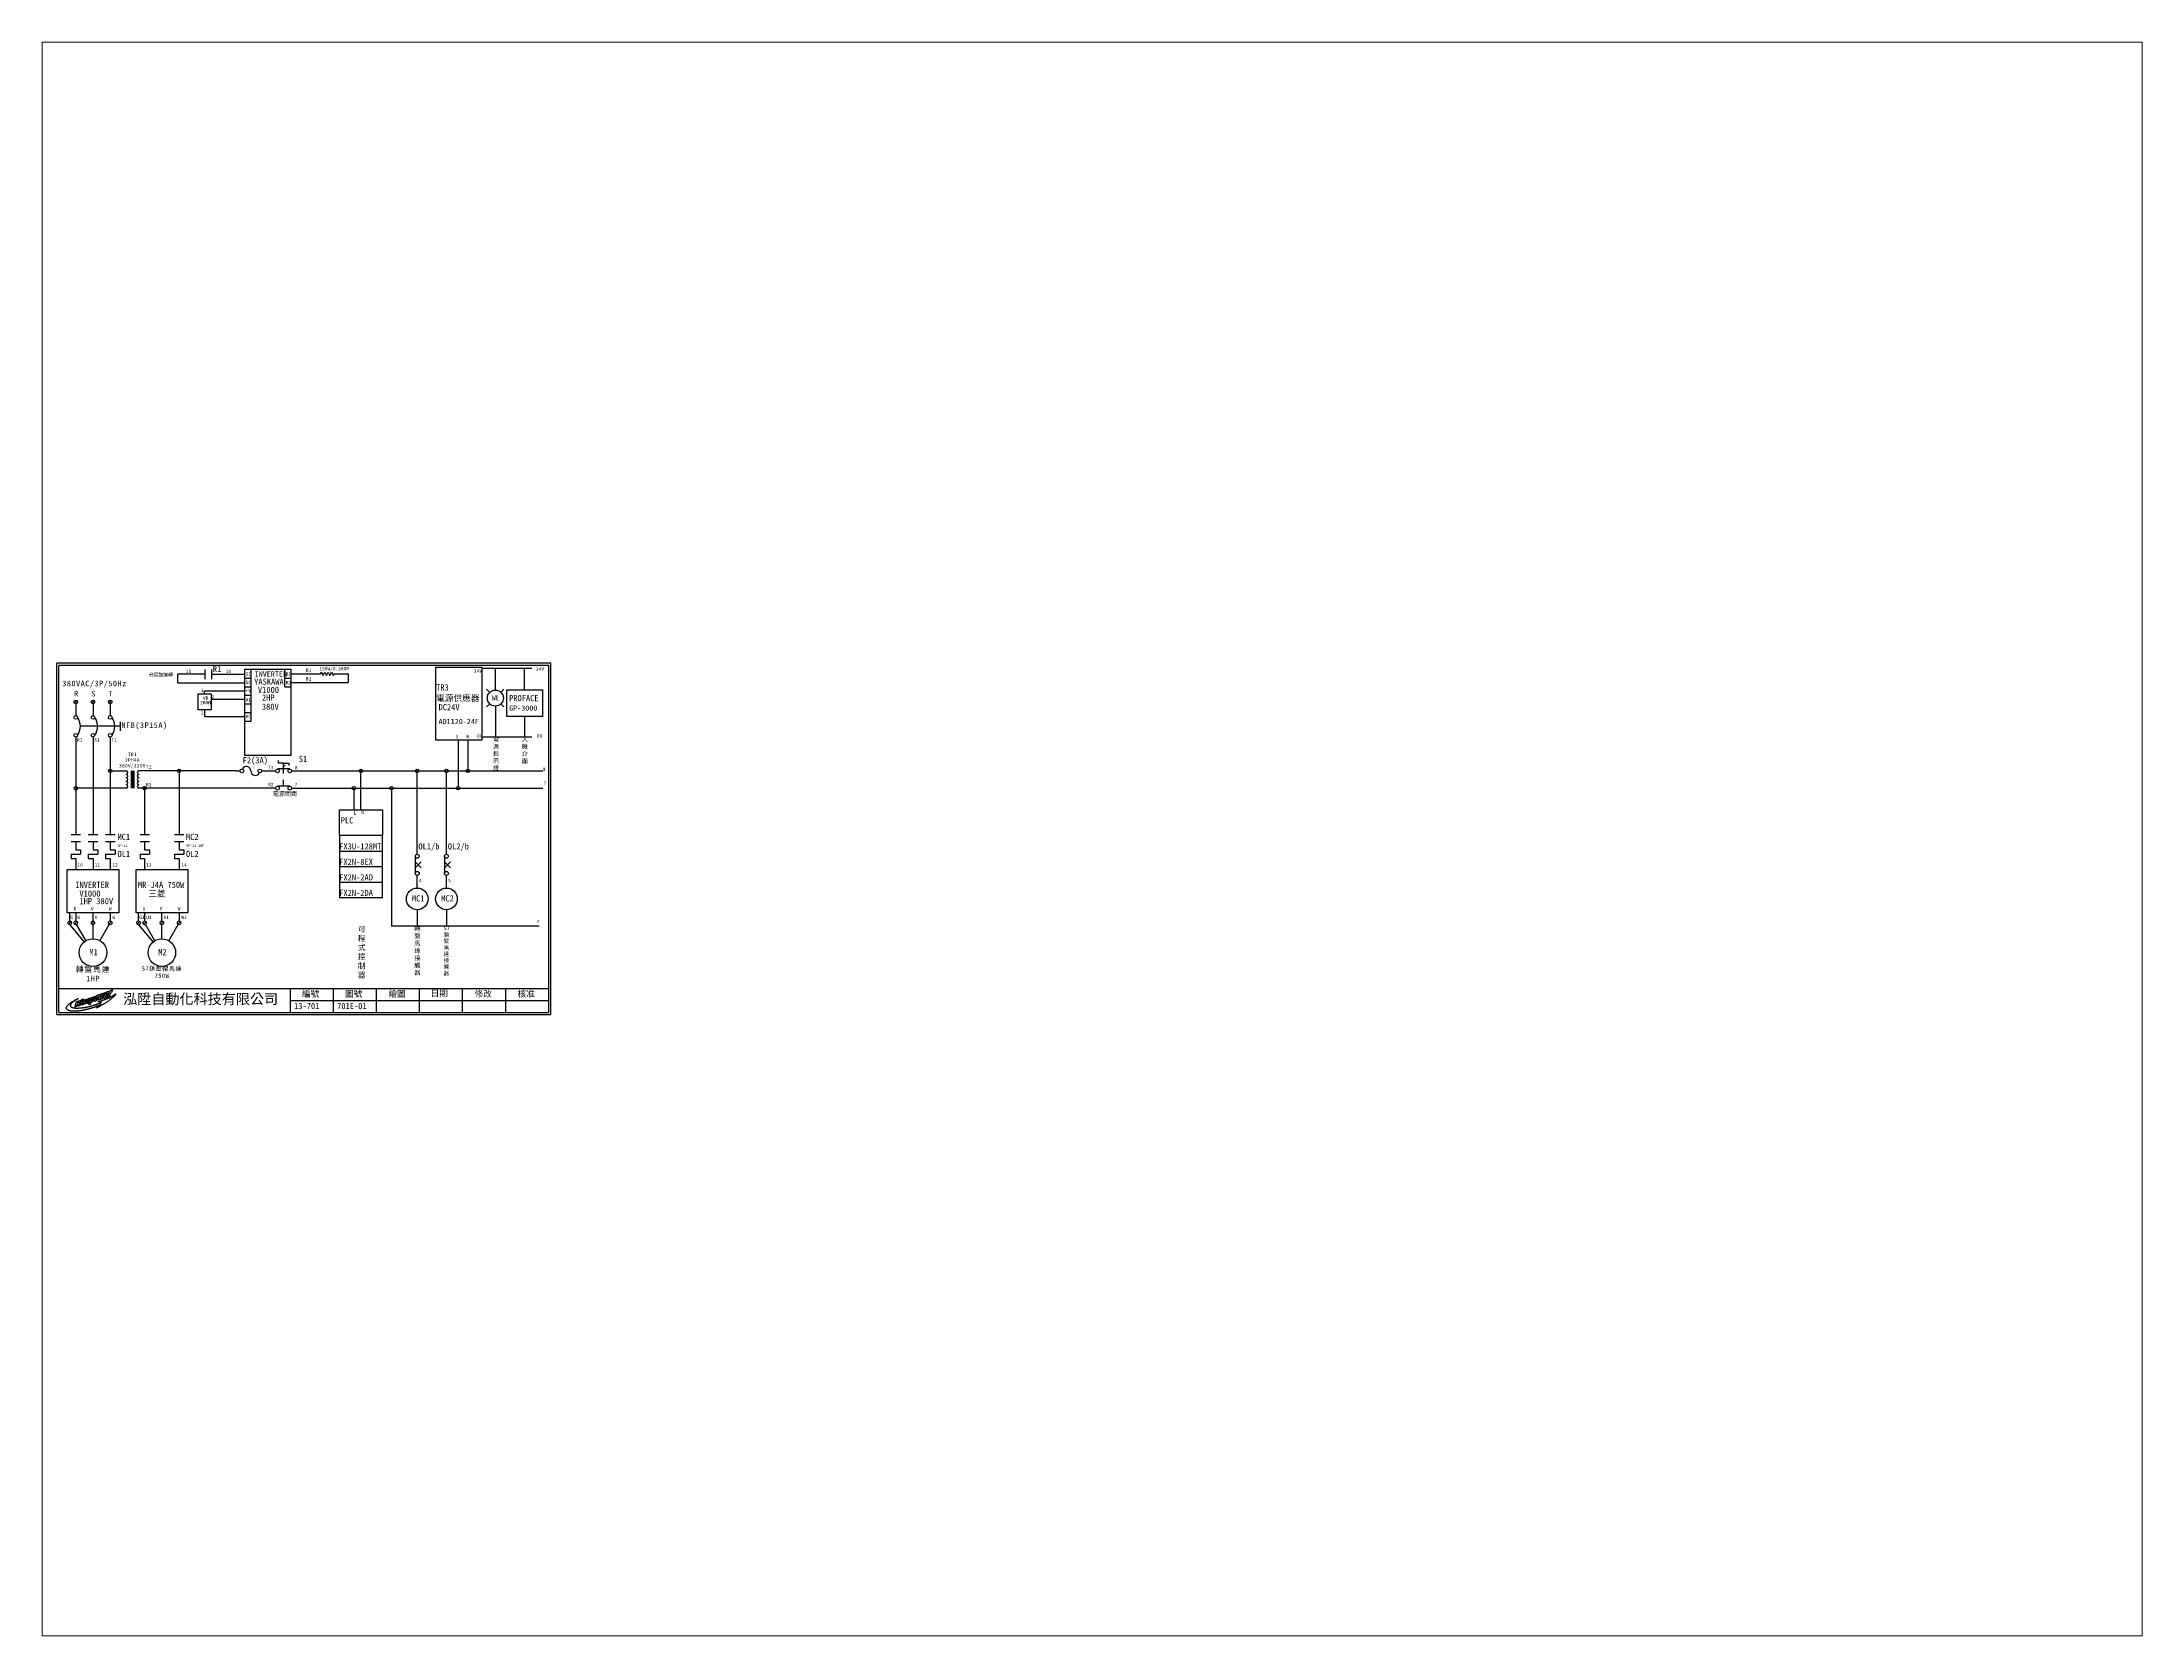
# Paper-space layout '配置1' of a CAD drawing. Extents: x 26 to 231, y 20 to 176.
# The model-space entities are those that its viewports show. They can reach past a viewport. Long polylines and large blocks are cut down to what shows.
import ezdxf
from ezdxf.enums import TextEntityAlignment as Align

# ---------------------------------------------------------------- set-up
doc = ezdxf.new("R2010")
doc.units = 0
doc.linetypes.add('DASHED', pattern=[0.2, 0.1, -0.1])
doc.linetypes.add('HIDDEN9', pattern=[3.5, 2, -1.5])
doc.layers.get('0').update_dxf_attribs({"linetype": 'CONTINUOUS'})
for name, color, linetype in [('7', 7, 'CONTINUOUS'), ('圖框層', 7, 'CONTINUOUS'), ('標尺寸層', 3, 'CONTINUOUS'), ('輪廓線層', 7, 'CONTINUOUS')]:
    doc.layers.add(name, color=color, linetype=linetype)
doc.styles.add('CNS', font='romanc.shx', dxfattribs={"bigfont": 'chineset.shx'})
doc.styles.add('STSL', font='KAIU.TTF')
doc.styles.add('標楷體', font='KAIU.TTF')

# ---------------------------------------------------------------- blocks, each defined once
blk = doc.blocks.new('FUSE')
at = {"color": 7}
for p, q in [((0, 0), (2.1, 0)), ((14.6, 0), (16.8, 0))]:
    blk.add_line(p, q, dxfattribs=at)
for centre in [(3.2, 0), (13.6, 0)]:
    blk.add_circle(centre, 1.07)
for centre, start, end in [((5.8, 0), 0, 156.116), ((11, 0), 180, 336.116)]:
    blk.add_arc(centre, 2.59, start, end, dxfattribs=at)

msp = doc.modelspace()

# ---------------------------------------------------------------- linework, layer by layer
for p, q in [((96, 200.6), (80.2, 200.6)), ((80.2, 200.6), (80.2, 195.6)), ((80.2, 195.6), (119.1, 195.6)), ((99.9, 200.6), (119.1, 200.6)), ((146.2, 203.4), (119.1, 203.4)), ((119.1, 203.4), (119.1, 153.4)), ((119.1, 203.4), (119.1, 193.4)), ((119.1, 203.4), (119.1, 198.4)), ((119.1, 198.4), (123, 198.4)), ((123, 198.4), (123, 203.4)), ((123, 193.4), (123, 198.4)), ((142.3, 203.4), (142.3, 198.4)), ((142.3, 198.4), (146.2, 198.4)), ((142.3, 198.4), (142.3, 193.4)), ((146.2, 153.4), (146.2, 203.4)), ((146.2, 198.4), (146.2, 203.4)), ((146.2, 200.9), (163.2, 200.9)), ((146.2, 193.4), (146.2, 198.4)), ((146.2, 195.9), (179.3, 195.9)), ((163.2, 200.9), (163.7, 201.9)), ((163.7, 201.9), (164.7, 199.9)), ((164.7, 199.9), (165.7, 201.9)), ((165.7, 201.9), (166.7, 199.9)), ((166.7, 199.9), (167.7, 201.9)), ((167.7, 201.9), (168.7, 199.9)), ((168.7, 199.9), (169.7, 201.9)), ((169.7, 201.9), (170.7, 199.9)), ((170.7, 199.9), (171.2, 200.9)), ((171.2, 200.9), (179.3, 200.9)), ((179.3, 200.9), (179.3, 195.9)), ((257.1, 204.6), (230.1, 204.6)), ((230.1, 204.6), (230.1, 162.6)), ((257.1, 162.6), (257.1, 204.6)), ((286, 204), (257.1, 204)), ((264.8, 195.4), (264.8, 204)), ((264.8, 191.5), (264.8, 195.4)), ((21.9, 185.3), (20.3, 183.8)), ((31.9, 185.3), (30.3, 183.8)), ((41.9, 185.3), (40.3, 183.8)), ((92.1, 189.3), (99.7, 189.3)), ((92.1, 179.9), (92.1, 189.3)), ((95.9, 189.3), (95.9, 190.9)), ((119.1, 190.9), (95.9, 190.9)), ((99.7, 189.3), (99.7, 179.9)), ((119.1, 185.9), (99.7, 185.9)), ((119.1, 193.4), (123, 193.4)), ((119.1, 188.4), (123, 188.4)), ((119.1, 183.4), (123, 183.4)), ((123, 188.4), (123, 193.4)), ((123, 183.4), (123, 188.4)), ((123, 178.4), (123, 183.4)), ((142.3, 193.4), (146.2, 193.4)), ((261.5, 190.1), (259.7, 191.9)), ((261.5, 183.5), (259.7, 181.8)), ((268, 190.1), (269.8, 191.9)), ((268, 183.5), (269.8, 181.8)), ((99.7, 179.9), (92.1, 179.9)), ((95.9, 179.9), (95.9, 175.9)), ((119.1, 175.9), (95.9, 175.9)), ((119.1, 178.4), (123, 178.4)), ((119.1, 173.4), (123, 173.4)), ((123, 173.4), (123, 178.4)), ((264.8, 182.2), (264.8, 178.2)), ((264.8, 178.2), (264.8, 164.1)), ((21.1, 164.1), (21.1, 107.5)), ((41.1, 164.1), (41.1, 107.5)), ((230.1, 162.6), (253.1, 162.6)), ((243.2, 162.6), (243.2, 135.5)), ((248.8, 162.6), (248.8, 145.5)), ((253.1, 162.6), (257.1, 162.6)), ((286, 164.1), (257.1, 164.1)), ((146.2, 153.4), (119.1, 153.4)), ((138.8, 149.1), (138.8, 150.6)), ((141.8, 149.1), (138.8, 149.1)), ((141.8, 149.1), (144.8, 149.1)), ((142.8, 147.5), (141.8, 147.8)), ((142.8, 147.5), (141.8, 147.3)), ((144.8, 149.1), (144.8, 147.6)), ((61.1, 134.5), (61.1, 107.5)), ((81.1, 144.5), (81.1, 107.5)), ((129, 144.5), (137.2, 144.5)), ((131.1, 144.5), (137.2, 144.5)), ((146.5, 144.5), (292.3, 144.5)), ((146.5, 134.5), (292.3, 134.5)), ((186.7, 122), (186.7, 144.5)), ((219.4, 96.2), (219.4, 144.5)), ((236.4, 96.2), (236.4, 144.5)), ((174.2, 122), (199.2, 122)), ((174.2, 107), (174.2, 122)), ((199.2, 122), (199.2, 107)), ((41.1, 103.6), (41.1, 98.6)), ((81.1, 103.6), (81.1, 98.6)), ((199.2, 107), (174.2, 107)), ((174.2, 107), (174.2, 98)), ((174.2, 98), (199.2, 98)), ((174.2, 98), (174.2, 89)), ((199.2, 98), (199.2, 107)), ((199.2, 89), (199.2, 98)), ((174.2, 89), (199.2, 89)), ((174.2, 89), (174.2, 80)), ((199.2, 80), (199.2, 89)), ((218.2, 88.2), (221.7, 91.7)), ((220, 90), (218.2, 91.7)), ((218.3, 95), (218.3, 85)), ((220, 90), (221.7, 88.2)), ((235.2, 88.2), (238.7, 91.7)), ((237, 90), (235.2, 91.7)), ((235.3, 95), (235.3, 85)), ((237, 90), (238.7, 88.2)), ((174.2, 80), (199.2, 80)), ((174.2, 80), (174.2, 71)), ((199.2, 71), (199.2, 80)), ((219.4, 76.5), (219.4, 83.9)), ((236.4, 76.5), (236.4, 83.9)), ((41.1, 62.2), (41.1, 57.4)), ((81.1, 62.2), (81.1, 57.4)), ((174.2, 71), (199.2, 71)), ((219.4, 63.9), (219.4, 54.3)), ((236.4, 63.9), (236.4, 54.3)), ((18.3, 57), (16.8, 55.5)), ((21.9, 57), (20.3, 55.5)), ((27.1, 45.9), (21.6, 55.4)), ((31.8, 57), (30.3, 55.5)), ((35.1, 45.9), (40.5, 55.4)), ((41.9, 57), (40.3, 55.5)), ((58.3, 57), (56.8, 55.5)), ((61.9, 57), (60.3, 55.5)), ((67.1, 45.9), (61.6, 55.4)), ((71.8, 57), (70.3, 55.5)), ((75.1, 45.9), (80.5, 55.4)), ((81.9, 57), (80.3, 55.5))]:
    msp.add_line(p, q)
at = {"color": 7, "linetype": 'HIDDEN9'}
msp.add_line((46.8, 170.4), (23.8, 170.4), dxfattribs=at)
for centre, radius in [((21.1, 184.6), 1.07), ((31.1, 184.6), 1.07), ((41.1, 184.6), 1.07), ((264.8, 186.8), 4.64), ((21.1, 175.6), 1.07), ((31.1, 175.6), 1.07), ((41.1, 175.6), 1.07), ((21.1, 165.2), 1.07), ((31.1, 165.2), 1.07), ((41.1, 165.2), 1.07), ((243.2, 134.5), 1), ((248.8, 144.5), 1), ((219.4, 70.2), 6.3), ((236.4, 70.2), 6.3), ((17.6, 56.3), 1.07), ((21.1, 56.3), 1.07), ((31.1, 56.3), 1.07), ((41.1, 56.3), 1.07), ((57.6, 56.3), 1.07), ((61.1, 56.3), 1.07), ((71.1, 56.3), 1.07), ((81.1, 56.3), 1.07), ((31.1, 39), 8), ((71.1, 39), 8)]:
    msp.add_circle(centre, radius)
at = {"color": 7}
for centre in [(14.7, 170.4), (24.7, 170.4), (34.7, 170.4)]:
    msp.add_arc(centre, 9.05, 325.1286, 34.8714, dxfattribs=at)
at = {"layer": '7'}
for p, q in [((141.8, 147.8), (141.8, 149.1)), ((141.8, 145.9), (141.8, 147.3)), ((138.3, 145.9), (145.4, 145.9)), ((138.3, 135.9), (145.4, 135.9))]:
    msp.add_line(p, q, dxfattribs=at)
at = {"layer": '7', "linetype": 'DASHED'}
msp.add_line((141.8, 135.9), (141.8, 145.9), dxfattribs=at)
at = {"layer": '7'}
for centre in [(138.3, 144.5), (138.3, 134.5), (145.4, 144.5), (145.4, 134.5)]:
    msp.add_circle(centre, 1.07, dxfattribs=at)
at = {"layer": '圖框層', "color": 7}
for p, q in [((297, 207), (10, 207)), ((10, 3), (10, 207)), ((295.8, 205.7), (11.2, 205.7)), ((11.2, 4.2), (11.2, 205.7)), ((295.8, 4.2), (295.8, 205.7)), ((297, 3), (297, 207)), ((11.2, 18.2), (295.8, 18.2)), ((145.8, 4.2), (145.8, 18.2)), ((170.8, 4.2), (170.8, 18.2)), ((195.8, 4.2), (195.8, 18.2)), ((220.8, 4.2), (220.8, 18.2)), ((245.8, 4.2), (245.8, 18.2)), ((270.8, 4.2), (270.8, 18.2)), ((10, 3), (297, 3)), ((11.2, 4.2), (295.8, 4.2)), ((145.8, 11.2), (295.8, 11.2))]:
    msp.add_line(p, q, dxfattribs=at)
at = {"layer": '標尺寸層', "color": 7}
for p, q in [((96, 203.4), (96, 197.8)), ((99.9, 203.4), (99.9, 197.8)), ((281.7, 191.6), (281.7, 204)), ((21.1, 183.5), (21.1, 176.7)), ((31.1, 183.5), (31.1, 176.7)), ((41.1, 183.5), (41.1, 176.7)), ((46.8, 173.1), (46.8, 167.7)), ((281.7, 176.1), (281.7, 164.1)), ((21.1, 164.2), (21.1, 164.1)), ((31.1, 164.2), (31.1, 164.1)), ((31.1, 164.1), (31.1, 107.5)), ((41.1, 164.2), (41.1, 164.1)), ((50.4, 134.5), (21.1, 134.4)), ((42.1, 144.5), (50.4, 144.5)), ((53.3, 144.5), (53.3, 134.5)), ((54, 144.5), (54, 134.5)), ((54.8, 144.5), (54.8, 134.5)), ((114.4, 144.5), (57.8, 144.5)), ((137.2, 134.5), (57.8, 134.5)), ((182.6, 134.5), (182.6, 122)), ((204.4, 134.5), (204.4, 54.3)), ((18.4, 107.5), (23.9, 107.5)), ((18.4, 103.6), (23.9, 103.6)), ((21.1, 103.6), (21.1, 98.6)), ((21.1, 98.6), (23.9, 98.6)), ((23.9, 98.6), (23.9, 96.1)), ((28.3, 107.5), (33.9, 107.5)), ((28.3, 103.6), (33.9, 103.6)), ((31.1, 103.6), (31.1, 98.6)), ((31.1, 98.6), (33.9, 98.6)), ((33.9, 98.6), (33.9, 96.1)), ((38.4, 107.5), (43.9, 107.5)), ((38.4, 103.6), (43.9, 103.6)), ((41.1, 98.6), (43.9, 98.6)), ((43.9, 98.6), (43.9, 96.1)), ((58.4, 107.5), (63.9, 107.5)), ((58.4, 103.6), (63.9, 103.6)), ((61.1, 103.6), (61.1, 98.6)), ((61.1, 98.6), (63.9, 98.6)), ((63.9, 98.6), (63.9, 96.1)), ((78.4, 107.5), (83.9, 107.5)), ((78.4, 103.6), (83.9, 103.6)), ((81.1, 98.6), (83.9, 98.6)), ((83.9, 98.6), (83.9, 96.1)), ((16.1, 62.2), (16.1, 87.2)), ((16.1, 87.2), (41.1, 87.2)), ((18.4, 96.1), (23.9, 96.1)), ((18.4, 96.1), (18.4, 93.6)), ((18.4, 93.6), (21.1, 93.6)), ((21.1, 93.6), (21.1, 87.2)), ((28.3, 96.1), (33.9, 96.1)), ((28.3, 96.1), (28.3, 93.6)), ((28.3, 93.6), (31.1, 93.6)), ((31.1, 93.6), (31.1, 87.2)), ((38.4, 96.1), (43.9, 96.1)), ((38.4, 96.1), (38.4, 93.6)), ((38.4, 93.6), (41.1, 93.6)), ((41.1, 93.6), (41.1, 87.2)), ((41.1, 87.2), (46.1, 87.2)), ((46.1, 87.2), (46.1, 62.2)), ((56.1, 62.2), (56.1, 87.2)), ((56.1, 87.2), (81.1, 87.2)), ((58.4, 96.1), (63.9, 96.1)), ((58.4, 96.1), (58.4, 93.6)), ((58.4, 93.6), (61.1, 93.6)), ((61.1, 93.6), (61.1, 87.2)), ((78.4, 96.1), (83.9, 96.1)), ((78.4, 96.1), (78.4, 93.6)), ((78.4, 93.6), (81.1, 93.6)), ((81.1, 93.6), (81.1, 87.2)), ((81.1, 87.2), (86.1, 87.2)), ((86.1, 87.2), (86.1, 62.2)), ((21.1, 62.2), (16.1, 62.2)), ((17.6, 57.4), (17.6, 62.2)), ((46.1, 62.2), (21.1, 62.2)), ((21.1, 62.2), (21.1, 57.4)), ((31.1, 57.4), (31.1, 62.2)), ((61.1, 62.2), (56.1, 62.2)), ((57.6, 57.4), (57.6, 62.2)), ((61.1, 62.2), (61.1, 57.4)), ((86.1, 62.2), (61.1, 62.2)), ((71.1, 57.4), (71.1, 62.2)), ((17.6, 55.2), (26, 45.1)), ((31.1, 47), (31.1, 55.2)), ((57.6, 55.2), (66, 45.1)), ((71.1, 47), (71.1, 55.2)), ((290.2, 54.3), (204.4, 54.3))]:
    msp.add_line(p, q, dxfattribs=at)
msp.add_lwpolyline([(271.4, 191.6), (292.1, 191.6), (292.1, 176.1), (271.4, 176.1)], close=True, dxfattribs=at)
for centre, radius in [((21.1, 134.4), 1), ((41.1, 144.5), 1), ((61.1, 134.5), 1), ((81.1, 144.5), 1), ((182.6, 134.5), 1), ((186.7, 144.5), 1), ((204.4, 134.5), 1), ((219.4, 144.5), 1), ((236.4, 144.5), 1), ((219.4, 95), 1.15), ((219.4, 85), 1.15), ((236.4, 95), 1.15), ((236.4, 85), 1.15)]:
    msp.add_circle(centre, radius, dxfattribs=at)
for centre, start, end in [((50.4, 143.5), 270, 90), ((50.4, 141.5), 270, 90), ((50.4, 139.5), 270, 90), ((50.4, 137.5), 270, 90), ((50.4, 135.5), 270, 90), ((57.8, 143.5), 90, 270), ((57.8, 141.5), 90, 270), ((57.8, 139.5), 90, 270), ((57.8, 137.5), 90, 270), ((57.8, 135.5), 90, 270)]:
    msp.add_arc(centre, 1, start, end, dxfattribs=at)
at = {"layer": '輪廓線層', "color": 1}
msp.add_lwpolyline([(34.6, 8.4), (34.3, 8.3), (34, 8.2), (33.7, 8.1), (33.4, 7.9), (33.1, 7.8), (32.8, 7.7), (32.5, 7.5), (32.2, 7.4), (32, 7.3), (31.7, 7.2), (31.5, 7.2), (31.3, 7.1), (31.1, 7), (30.9, 6.9), (30.6, 6.9), (30.4, 6.8), (30.2, 6.7), (29.9, 6.6), (29.6, 6.6), (29.3, 6.5), (29, 6.4), (28.7, 6.3), (28.4, 6.2), (28.2, 6.2), (27.9, 6.1), (27.7, 6), (27.4, 6), (27.2, 5.9), (27, 5.9), (26.8, 5.8), (26.6, 5.8), (26.4, 5.7), (26.2, 5.7), (26, 5.6), (25.9, 5.6), (25.7, 5.6), (25.5, 5.5), (25.3, 5.5), (25.1, 5.5), (24.9, 5.4), (24.8, 5.4), (24.6, 5.4), (24.4, 5.3), (24.2, 5.3), (24, 5.3), (23.9, 5.3), (23.7, 5.2), (23.5, 5.2), (23.4, 5.2), (23.2, 5.2), (23, 5.2), (22.9, 5.2), (22.7, 5.1), (22.6, 5.1), (22.4, 5.1), (22.2, 5.1), (22.1, 5.1), (21.9, 5.1), (21.7, 5.1), (21.6, 5.1), (21.4, 5), (21.2, 5), (21, 5), (20.9, 5), (20.7, 5), (20.5, 5), (20.4, 5), (20.3, 5), (20.1, 5), (20, 5), (19.8, 5), (19.7, 5), (19.6, 5), (19.5, 5), (19.4, 5), (19.2, 5.1), (19.1, 5.1), (19, 5.1), (18.9, 5.1), (18.8, 5.1), (18.7, 5.1), (18.5, 5.1), (18.4, 5.1), (18.3, 5.2), (18.1, 5.2), (18, 5.2), (17.9, 5.2), (17.7, 5.2), (17.6, 5.3), (17.5, 5.3), (17.3, 5.3), (17.2, 5.4), (17.1, 5.4), (16.9, 5.5), (16.8, 5.5), (16.7, 5.6), (16.6, 5.6), (16.5, 5.7), (16.4, 5.7), (16.3, 5.7), (16.2, 5.8), (16.2, 5.8), (16.1, 5.9), (16, 5.9), (16, 6), (15.9, 6), (15.9, 6.1), (15.9, 6.1), (15.8, 6.1), (15.8, 6.2), (15.8, 6.2), (15.8, 6.2), (15.8, 6.3), (15.7, 6.3), (15.7, 6.3), (15.7, 6.4), (15.7, 6.4), (15.7, 6.4), (15.7, 6.5), (15.7, 6.5), (15.7, 6.5), (15.7, 6.6), (15.7, 6.6), (15.7, 6.6), (15.7, 6.7), (15.7, 6.7), (15.6, 6.7), (15.6, 6.8), (15.6, 6.8), (15.6, 6.9), (15.6, 6.9), (15.6, 6.9), (15.6, 7), (15.6, 7), (15.6, 7), (15.6, 7.1), (15.6, 7.1), (15.6, 7.2), (15.6, 7.2), (15.6, 7.2), (15.7, 7.3), (15.7, 7.3), (15.7, 7.4), (15.7, 7.4), (15.8, 7.5), (15.8, 7.5), (15.8, 7.6), (15.9, 7.7), (15.9, 7.8), (16, 7.8), (16, 7.9), (16.1, 8), (16.2, 8.1), (16.2, 8.2), (16.3, 8.3), (16.4, 8.4), (16.5, 8.5), (16.6, 8.6), (16.7, 8.7), (16.8, 8.8), (16.9, 8.9), (17, 9), (17.1, 9.1), (17.3, 9.2), (17.4, 9.3), (17.5, 9.4), (17.7, 9.5), (17.8, 9.6), (17.9, 9.7), (18.1, 9.8), (18.2, 9.9), (18.3, 10), (18.5, 10.1), (18.6, 10.2), (18.7, 10.3), (18.8, 10.4), (19, 10.4), (19.1, 10.5), (19.2, 10.6), (19.3, 10.7), (19.4, 10.7), (19.5, 10.8), (19.6, 10.8), (19.8, 10.9), (19.9, 11), (20, 11), (20.1, 11.1), (20.2, 11.1), (20.3, 11.2), (20.4, 11.3), (20.6, 11.4), (20.8, 11.5), (20.9, 11.6), (21.1, 11.7), (21.3, 11.8), (21.6, 11.9), (21.8, 12), (21.9, 12.1), (22.1, 12.2), (22.3, 12.2), (22.4, 12.3), (22.5, 12.3), (22.6, 12.4), (22.6, 12.4), (22.7, 12.4), (22.7, 12.4), (22.7, 12.4), (22.6, 12.3), (22.6, 12.3), (22.6, 12.3), (22.5, 12.2), (22.4, 12.2), (22.4, 12.2), (22.3, 12.1), (22.2, 12.1), (22.1, 12), (22, 11.9), (21.9, 11.9), (21.7, 11.8), (21.6, 11.8), (21.5, 11.7), (21.4, 11.6), (21.3, 11.5), (21.1, 11.5), (21, 11.4), (20.9, 11.3), (20.7, 11.2), (20.6, 11.2), (20.5, 11.1), (20.3, 11), (20.2, 10.9), (20.1, 10.8), (20, 10.7), (19.9, 10.7), (19.7, 10.6), (19.6, 10.5), (19.5, 10.4), (19.4, 10.3), (19.3, 10.3), (19.2, 10.2), (19.1, 10.1), (19, 10), (18.9, 9.9), (18.8, 9.8), (18.7, 9.7), (18.6, 9.6), (18.6, 9.6), (18.5, 9.5), (18.4, 9.4), (18.4, 9.3), (18.3, 9.3), (18.2, 9.2), (18.2, 9.1), (18.2, 9.1), (18.1, 9), (18.1, 8.9), (18.1, 8.9), (18, 8.8), (18, 8.8), (18, 8.7), (18, 8.6), (18, 8.6), (18, 8.5), (18, 8.5), (17.9, 8.4), (17.9, 8.4), (17.9, 8.3), (17.9, 8.3), (17.9, 8.2), (18, 8.2), (18, 8.2), (18, 8.1), (18, 8.1), (18, 8), (18, 8), (18, 8), (18, 7.9), (18.1, 7.9), (18.1, 7.9), (18.1, 7.8), (18.1, 7.8), (18.2, 7.8), (18.2, 7.7), (18.2, 7.7), (18.2, 7.7), (18.3, 7.6), (18.3, 7.6), (18.4, 7.6), (18.4, 7.5), (18.4, 7.5), (18.5, 7.5), (18.5, 7.5), (18.6, 7.4), (18.7, 7.4), (18.7, 7.4), (18.8, 7.3), (18.8, 7.3), (18.9, 7.3), (19, 7.2), (19, 7.2), (19.1, 7.2), (19.2, 7.2), (19.3, 7.1), (19.3, 7.1), (19.4, 7.1), (19.5, 7.1), (19.6, 7), (19.6, 7), (19.7, 7), (19.8, 7), (19.9, 7), (20, 7), (20.1, 6.9), (20.2, 6.9), (20.3, 6.9), (20.4, 6.9), (20.5, 6.9), (20.6, 6.9), (20.8, 6.9), (20.9, 6.8), (21, 6.8), (21.2, 6.8), (21.3, 6.8), (21.5, 6.8), (21.6, 6.8), (21.8, 6.8), (21.9, 6.8), (22.1, 6.8), (22.3, 6.8), (22.5, 6.8), (22.7, 6.8), (22.8, 6.8), (23, 6.9), (23.2, 6.9), (23.4, 6.9), (23.6, 6.9), (23.8, 6.9), (24, 6.9), (24.1, 6.9), (24.3, 7), (24.5, 7), (24.7, 7), (24.8, 7), (25, 7), (25.1, 7.1), (25.3, 7.1), (25.5, 7.1), (25.7, 7.1), (25.9, 7.2), (26, 7.2), (26.3, 7.2), (26.5, 7.2), (26.7, 7.3), (27, 7.3), (27.2, 7.4), (27.5, 7.4), (27.8, 7.5), (28.1, 7.5), (28.3, 7.6), (28.6, 7.7), (28.9, 7.7), (29.2, 7.8), (29.5, 7.9), (29.7, 8), (30, 8), (30.3, 8.1), (30.5, 8.2), (30.7, 8.2), (31, 8.3), (31.2, 8.4), (31.4, 8.4), (31.6, 8.5), (31.8, 8.5), (31.9, 8.6), (32.1, 8.6), (32.2, 8.7), (32.4, 8.7), (32.5, 8.8), (32.6, 8.8), (32.7, 8.8), (32.8, 8.9), (32.9, 8.9), (33, 9), (33.1, 9), (33.3, 9.1), (33.4, 9.1), (33.6, 9.2), (33.8, 9.2), (33.9, 9.3), (34.1, 9.4), (34.3, 9.4), (34.4, 9.5), (34.6, 9.6), (34.7, 9.6), (34.8, 9.6), (35, 9.7), (35.1, 9.7), (35.2, 9.8), (35.3, 9.8), (35.4, 9.9), (35.5, 9.9), (35.6, 9.9), (35.7, 10), (35.8, 10), (35.9, 10.1), (36, 10.1), (36, 10.1), (36, 10.2), (36.1, 10.2), (36.1, 10.2), (36, 10.2), (36, 10.2), (35.9, 10.2), (35.9, 10.3), (35.8, 10.3), (35.7, 10.3), (35.6, 10.3), (35.6, 10.3), (35.5, 10.3), (35.4, 10.3), (35.3, 10.3), (35.2, 10.3), (35.1, 10.3), (35, 10.4), (35, 10.4), (34.9, 10.4), (34.8, 10.4), (34.7, 10.4), (34.6, 10.4), (34.5, 10.4), (34.4, 10.4), (34.3, 10.4), (34.3, 10.4), (34.2, 10.5), (34.2, 10.5), (34.1, 10.5), (34.1, 10.5), (34.1, 10.5), (34, 10.5), (34, 10.5), (34.1, 10.5), (34.1, 10.6), (34.1, 10.6), (34.2, 10.6), (34.2, 10.6), (34.3, 10.6), (34.4, 10.7), (34.5, 10.7), (34.6, 10.7), (34.8, 10.8), (34.9, 10.8), (35.1, 10.8), (35.2, 10.9), (35.4, 10.9), (35.5, 11), (35.7, 11), (35.9, 11.1), (36.1, 11.1), (36.3, 11.2), (36.4, 11.2), (36.6, 11.3), (36.8, 11.4), (37, 11.4), (37.2, 11.5), (37.4, 11.5), (37.6, 11.6), (37.7, 11.7), (37.9, 11.7), (38.1, 11.8), (38.3, 11.9), (38.6, 12), (38.8, 12), (39, 12.1), (39.3, 12.3), (39.5, 12.4), (39.8, 12.5), (40.1, 12.6), (40.3, 12.7), (40.6, 12.8), (40.8, 12.9), (41, 13.1), (41.2, 13.2), (41.4, 13.3), (41.6, 13.4), (41.8, 13.5), (42, 13.6), (42.2, 13.7), (42.3, 13.8), (42.5, 13.9), (42.7, 14), (42.8, 14.1), (43, 14.2), (43.1, 14.3), (43.3, 14.4), (43.4, 14.5), (43.6, 14.6), (43.7, 14.7), (43.9, 14.8), (44, 14.9), (44.1, 15), (44.2, 15), (44.2, 15.1), (44.3, 15.1), (44.4, 15.1), (44.4, 15.1), (44.4, 15.1), (44.4, 15.1), (44.3, 15), (44.3, 14.9), (44.3, 14.9), (44.2, 14.8), (44.2, 14.7), (44.1, 14.6), (44.1, 14.6), (44, 14.5), (44, 14.4), (43.9, 14.4), (43.9, 14.3), (43.8, 14.2), (43.8, 14.2), (43.7, 14.1), (43.6, 14), (43.6, 13.9), (43.5, 13.9), (43.4, 13.8), (43.3, 13.7), (43.2, 13.6), (43.1, 13.5), (43, 13.4), (42.9, 13.3), (42.8, 13.2), (42.7, 13), (42.5, 12.9), (42.4, 12.8), (42.2, 12.7), (42.1, 12.5), (41.9, 12.4), (41.8, 12.2), (41.6, 12.1), (41.4, 12), (41.2, 11.8), (41.1, 11.7), (40.9, 11.5), (40.6, 11.3), (40.4, 11.2), (40.2, 11), (39.9, 10.9), (39.7, 10.7), (39.4, 10.5), (39.2, 10.3), (38.9, 10.2), (38.7, 10), (38.4, 9.8), (38.1, 9.7), (37.9, 9.5), (37.6, 9.3), (37.4, 9.2), (37.1, 9), (36.8, 8.9), (36.6, 8.7), (36.3, 8.6), (36, 8.4), (35.8, 8.3), (35.5, 8.1), (35.3, 8), (35, 7.8), (34.8, 7.7), (34.6, 7.6), (34.4, 7.5), (34.3, 7.4), (34.1, 7.3), (34, 7.3), (33.8, 7.2), (33.7, 7.1), (33.6, 7.1), (33.5, 7), (33.4, 7), (33.4, 7), (33.3, 6.9), (33.2, 6.9), (33.2, 6.9), (33.2, 6.9), (33.1, 6.9), (33.2, 6.9), (33.2, 6.9), (33.2, 7), (33.3, 7), (33.4, 7.1), (33.4, 7.2), (33.6, 7.2), (33.7, 7.3), (33.8, 7.4), (33.9, 7.5), (34.1, 7.7), (34.3, 7.8), (34.4, 7.9), (34.6, 8), (34.7, 8.1), (34.9, 8.3), (35.1, 8.4), (35.2, 8.5), (35.3, 8.6), (35.4, 8.7), (35.5, 8.7), (35.6, 8.8), (35.7, 8.9), (35.7, 8.9), (35.7, 8.9), (35.7, 8.9), (35.6, 8.9), (35.5, 8.8), (35.4, 8.8), (35.2, 8.7), (35, 8.6), (34.8, 8.5)], close=True, dxfattribs=at)
at = {"layer": '輪廓線層', "color": 116}
for points in [[(27.8, 10.4), (27.8, 10.3), (27.8, 10.3), (27.8, 10.3), (27.8, 10.3), (27.8, 10.3), (27.8, 10.3), (27.8, 10.3), (27.8, 10.2), (27.8, 10.2), (27.8, 10.2), (27.8, 10.2), (27.8, 10.2), (27.9, 10.2), (27.9, 10.2), (27.9, 10.2), (27.9, 10.2), (27.9, 10.2), (27.9, 10.2), (28, 10.2), (28, 10.2), (28, 10.2), (28, 10.2), (28, 10.2), (28.1, 10.2), (28.1, 10.3), (28.1, 10.3), (28.1, 10.3), (28.2, 10.3), (28.2, 10.3), (28.2, 10.3), (28.2, 10.3), (28.2, 10.3), (28.2, 10.4), (28.3, 10.4), (28.3, 10.4), (28.3, 10.4), (28.3, 10.4), (28.3, 10.4), (28.3, 10.5), (28.3, 10.5), (28.3, 10.5), (28.4, 10.5), (28.4, 10.5), (28.4, 10.5), (28.4, 10.5), (28.4, 10.5), (28.5, 10.5), (28.5, 10.5), (28.5, 10.6), (28.6, 10.6), (28.7, 10.6), (28.7, 10.6), (28.8, 10.6), (28.8, 10.6), (28.9, 10.6), (28.9, 10.6), (29, 10.6), (29, 10.6), (29, 10.6), (29, 10.6), (29, 10.6), (29, 10.6), (29, 10.5), (29, 10.5), (29, 10.5), (28.9, 10.5), (28.9, 10.4), (28.9, 10.4), (28.9, 10.4), (28.9, 10.4), (28.9, 10.3), (28.8, 10.3), (28.8, 10.3), (28.8, 10.3), (28.8, 10.2), (28.8, 10.2), (28.7, 10.2), (28.7, 10.2), (28.7, 10.1), (28.7, 10.1), (28.7, 10.1), (28.6, 10), (28.6, 10), (28.6, 10), (28.6, 10), (28.5, 9.9), (28.5, 9.9), (28.5, 9.9), (28.4, 9.8), (28.4, 9.8), (28.4, 9.8), (28.3, 9.8), (28.3, 9.7), (28.3, 9.7), (28.2, 9.7), (28.2, 9.7), (28.1, 9.6), (28.1, 9.6), (28.1, 9.6), (28, 9.6), (28, 9.5), (27.9, 9.5), (27.9, 9.5), (27.9, 9.5), (27.8, 9.4), (27.8, 9.4), (27.8, 9.4), (27.7, 9.4), (27.7, 9.4), (27.7, 9.4), (27.6, 9.4), (27.6, 9.4), (27.6, 9.4), (27.5, 9.4), (27.5, 9.4), (27.5, 9.4), (27.4, 9.4), (27.4, 9.4), (27.4, 9.4), (27.3, 9.4), (27.3, 9.4), (27.3, 9.4), (27.2, 9.4), (27.2, 9.4), (27.2, 9.4), (27.2, 9.4), (27.1, 9.4), (27.1, 9.5), (27.1, 9.5), (27.1, 9.5), (27.1, 9.5), (27, 9.5), (27, 9.6), (27, 9.6), (27, 9.6), (27, 9.6), (27, 9.7), (27, 9.7), (27, 9.7), (27, 9.7), (27, 9.8), (27, 9.8), (27, 9.8), (27, 9.9), (27, 9.9), (27, 10), (27, 10), (27, 10), (27, 10.1), (27, 10.1), (27, 10.2), (27, 10.2), (27, 10.3), (27, 10.3), (27, 10.3), (27, 10.4), (27, 10.4), (27.1, 10.5), (27.1, 10.5), (27.1, 10.6), (27.1, 10.6), (27.1, 10.6), (27.1, 10.7), (27.1, 10.7), (27.2, 10.8), (27.2, 10.8), (27.2, 10.9), (27.2, 10.9), (27.2, 10.9), (27.3, 11), (27.3, 11), (27.3, 11.1), (27.3, 11.1), (27.4, 11.2), (27.4, 11.2), (27.4, 11.3), (27.4, 11.3), (27.5, 11.4), (27.5, 11.4), (27.5, 11.5), (27.6, 11.5), (27.6, 11.6), (27.6, 11.6), (27.7, 11.7), (27.7, 11.7), (27.8, 11.8), (27.8, 11.8), (27.9, 11.9), (28, 12), (28, 12), (28.1, 12.1), (28.1, 12.2), (28.2, 12.2), (28.3, 12.3), (28.3, 12.3), (28.4, 12.3), (28.4, 12.4), (28.5, 12.4), (28.5, 12.4), (28.6, 12.4), (28.6, 12.5), (28.6, 12.5), (28.7, 12.5), (28.7, 12.5), (28.8, 12.5), (28.8, 12.5), (28.8, 12.6), (28.9, 12.6), (28.9, 12.6), (28.9, 12.6), (29, 12.6), (29, 12.6), (29, 12.6), (29.1, 12.6), (29.1, 12.6), (29.1, 12.6), (29.1, 12.6), (29.2, 12.6), (29.2, 12.6), (29.2, 12.6), (29.2, 12.5), (29.3, 12.5), (29.3, 12.5), (29.3, 12.5), (29.3, 12.5), (29.3, 12.5), (29.3, 12.5), (29.4, 12.5), (29.4, 12.5), (29.4, 12.5), (29.4, 12.4), (29.4, 12.4), (29.4, 12.4), (29.4, 12.4), (29.4, 12.3), (29.4, 12.3), (29.5, 12.3), (29.5, 12.3), (29.5, 12.2), (29.5, 12.2), (29.5, 12.2), (29.5, 12.1), (29.5, 12.1), (29.5, 12.1), (29.5, 12.1), (29.5, 12), (29.5, 12), (29.5, 11.9), (29.5, 11.9), (29.4, 11.9), (29.4, 11.8), (29.4, 11.8), (29.4, 11.7), (29.4, 11.7), (29.4, 11.7), (29.4, 11.6), (29.4, 11.6), (29.4, 11.5), (29.4, 11.5), (29.4, 11.5), (29.4, 11.4), (29.4, 11.4), (29.4, 11.3), (29.3, 11.3), (29.3, 11.3), (29.3, 11.2), (29.3, 11.2), (29.3, 11.2), (29.3, 11.1), (29.3, 11.1), (29.2, 11.1), (29.2, 11.1), (29.2, 11), (29.1, 11), (29.1, 11), (29, 11), (28.9, 10.9), (28.9, 10.9), (28.8, 10.9), (28.8, 10.9), (28.7, 10.9), (28.6, 10.8), (28.6, 10.8), (28.5, 10.8), (28.5, 10.8), (28.4, 10.8), (28.4, 10.7), (28.3, 10.7), (28.3, 10.7), (28.2, 10.7), (28.2, 10.7), (28.1, 10.7), (28.1, 10.7), (28, 10.6), (28, 10.6), (28, 10.6), (27.9, 10.6), (27.9, 10.6), (27.9, 10.6), (27.9, 10.6), (27.8, 10.6), (27.8, 10.6), (27.8, 10.5), (27.8, 10.5), (27.8, 10.5), (27.8, 10.5), (27.8, 10.5), (27.8, 10.4), (27.8, 10.4), (27.8, 10.4), (27.8, 10.4)], [(31.3, 11.1), (31.1, 10.8), (30.7, 10.4), (30.5, 10.2), (30.4, 10.2), (30.2, 10.1), (30.1, 10.2), (30, 10.2), (30, 10.3), (29.9, 10.4), (29.9, 10.2), (29.9, 10), (29.8, 9.8), (29.6, 9.4), (29.6, 9.1), (29.5, 9), (29.5, 8.9), (29.1, 8.8), (28.7, 8.7), (28.8, 9), (28.9, 9.4), (28.9, 9.6), (29.1, 10), (29.3, 10.5), (29.4, 10.9), (29.7, 11.6), (29.9, 12.3), (30.1, 12.9), (30.9, 13.2), (30.9, 13), (31, 13.2), (31.3, 13.4), (31.5, 13.6), (31.8, 13.6), (31.9, 13.5), (32, 13.4), (32, 13.2), (32, 12.9), (31.9, 12.7), (31.8, 12.4), (31.7, 12.1), (31.6, 11.9), (31.5, 11.5)], [(30.9, 12.5), (30.9, 12.5), (30.9, 12.5), (31, 12.4), (31, 12.4), (31, 12.4), (31, 12.4), (31, 12.4), (31, 12.4), (31, 12.4), (31, 12.4), (31, 12.4), (31, 12.4), (31, 12.3), (31, 12.3), (31, 12.3), (31, 12.3), (31, 12.3), (31, 12.2), (31, 12.2), (31, 12.2), (31, 12.2), (31, 12.2), (31, 12.1), (31, 12.1), (31, 12.1), (31, 12), (31, 12), (31, 12), (31, 12), (31, 11.9), (31, 11.9), (30.9, 11.9), (30.9, 11.8), (30.9, 11.8), (30.9, 11.8), (30.9, 11.7), (30.9, 11.7), (30.9, 11.7), (30.8, 11.6), (30.8, 11.6), (30.8, 11.6), (30.8, 11.5), (30.8, 11.5), (30.8, 11.5), (30.8, 11.5), (30.7, 11.4), (30.7, 11.4), (30.7, 11.4), (30.7, 11.4), (30.7, 11.3), (30.7, 11.3), (30.7, 11.3), (30.6, 11.3), (30.6, 11.3), (30.6, 11.2), (30.6, 11.2), (30.6, 11.2), (30.6, 11.2), (30.6, 11.2), (30.5, 11.2), (30.5, 11.2), (30.5, 11.1), (30.5, 11.1), (30.5, 11.1), (30.5, 11.1), (30.5, 11.1), (30.4, 11.1), (30.4, 11.1), (30.4, 11.1), (30.4, 11.1), (30.4, 11.1), (30.4, 11.1), (30.4, 11.1), (30.4, 11.1), (30.3, 11.1), (30.3, 11.1), (30.3, 11.1), (30.3, 11.1), (30.3, 11.2), (30.3, 11.2), (30.3, 11.2), (30.3, 11.2), (30.3, 11.2), (30.3, 11.2), (30.3, 11.3), (30.3, 11.3), (30.3, 11.3), (30.3, 11.3), (30.3, 11.4), (30.3, 11.4), (30.3, 11.4), (30.3, 11.4), (30.3, 11.5), (30.3, 11.5), (30.3, 11.5), (30.3, 11.5), (30.4, 11.6), (30.4, 11.6), (30.4, 11.6), (30.4, 11.7), (30.4, 11.7), (30.4, 11.7), (30.4, 11.7), (30.4, 11.8), (30.4, 11.8), (30.4, 11.8), (30.5, 11.9), (30.5, 11.9), (30.5, 11.9), (30.5, 11.9), (30.5, 12), (30.5, 12), (30.5, 12), (30.6, 12.1), (30.6, 12.1), (30.6, 12.1), (30.6, 12.2), (30.6, 12.2), (30.6, 12.2), (30.7, 12.2), (30.7, 12.3), (30.7, 12.3), (30.7, 12.3), (30.7, 12.3), (30.7, 12.3), (30.8, 12.4), (30.8, 12.4), (30.8, 12.4), (30.8, 12.4), (30.8, 12.4), (30.8, 12.4), (30.9, 12.4), (30.9, 12.4), (30.9, 12.4), (30.9, 12.5)], [(32.3, 10.7), (32.2, 10.7), (32.2, 10.7), (32.2, 10.7), (32.1, 10.7), (32.1, 10.8), (32.1, 10.8), (32.1, 10.8), (32, 10.8), (32, 10.8), (32, 10.8), (32, 10.8), (31.9, 10.9), (31.9, 10.9), (31.9, 10.9), (31.9, 10.9), (31.9, 10.9), (31.9, 11), (31.8, 11), (31.8, 11), (31.8, 11), (31.8, 11.1), (31.8, 11.1), (31.8, 11.1), (31.8, 11.2), (31.8, 11.2), (31.8, 11.2), (31.8, 11.2), (31.8, 11.3), (31.8, 11.3), (31.8, 11.3), (31.8, 11.4), (31.8, 11.4), (31.8, 11.5), (31.8, 11.5), (31.8, 11.5), (31.8, 11.6), (31.8, 11.6), (31.8, 11.7), (31.8, 11.7), (31.8, 11.7), (31.9, 11.8), (31.9, 11.8), (31.9, 11.9), (31.9, 11.9), (31.9, 11.9), (31.9, 12), (31.9, 12), (31.9, 12.1), (31.9, 12.1), (32, 12.1), (32, 12.2), (32, 12.2), (32, 12.2), (32, 12.3), (32, 12.3), (32.1, 12.4), (32.1, 12.4), (32.1, 12.5), (32.1, 12.5), (32.1, 12.6), (32.2, 12.6), (32.2, 12.7), (32.2, 12.8), (32.3, 12.8), (32.3, 12.9), (32.3, 13), (32.4, 13.1), (32.4, 13.1), (32.5, 13.2), (32.5, 13.3), (32.6, 13.4), (32.6, 13.4), (32.7, 13.5), (32.7, 13.6), (32.7, 13.6), (32.8, 13.7), (32.8, 13.7), (32.9, 13.8), (32.9, 13.8), (33, 13.9), (33, 13.9), (33.1, 14), (33.1, 14), (33.1, 14), (33.2, 14), (33.2, 14.1), (33.3, 14.1), (33.3, 14.1), (33.3, 14.2), (33.4, 14.2), (33.4, 14.2), (33.5, 14.2), (33.5, 14.2), (33.5, 14.3), (33.6, 14.3), (33.6, 14.3), (33.6, 14.3), (33.7, 14.3), (33.7, 14.3), (33.7, 14.3), (33.7, 14.4), (33.8, 14.4), (33.8, 14.4), (33.8, 14.4), (33.8, 14.4), (33.9, 14.4), (33.9, 14.4), (33.9, 14.4), (33.9, 14.4), (34, 14.4), (34, 14.4), (34, 14.4), (34.1, 14.4), (34.1, 14.4), (34.1, 14.4), (34.1, 14.4), (34.2, 14.4), (34.2, 14.4), (34.2, 14.4), (34.2, 14.4), (34.2, 14.3), (34.3, 14.3), (34.3, 14.3), (34.3, 14.3), (34.3, 14.2), (34.3, 14.2), (34.4, 14.2), (34.4, 14.1), (34.4, 14.1), (34.4, 14.1), (34.4, 14), (34.4, 14), (34.4, 13.9), (34.4, 13.9), (34.4, 13.8), (34.4, 13.7), (34.4, 13.7), (34.4, 13.6), (34.4, 13.6), (34.4, 13.5), (34.4, 13.4), (34.4, 13.4), (34.3, 13.3), (34.3, 13.3), (34.3, 13.2), (34.3, 13.1), (34.3, 13.1), (34.2, 13), (34.2, 13), (34.2, 12.9), (34.2, 12.9), (34.1, 12.8), (34.1, 12.8), (34.1, 12.7), (34.1, 12.7), (34, 12.6), (34, 12.6), (34, 12.5), (34, 12.4), (33.9, 12.4), (33.9, 12.3), (33.9, 12.2), (33.9, 12.2), (33.8, 12.1), (33.8, 12), (33.7, 12), (33.7, 11.9), (33.7, 11.8), (33.6, 11.7), (33.6, 11.7), (33.5, 11.6), (33.5, 11.5), (33.4, 11.5), (33.4, 11.4), (33.3, 11.3), (33.2, 11.3), (33.2, 11.2), (33.1, 11.2), (33.1, 11.1), (33, 11.1), (33, 11.1), (32.9, 11), (32.9, 11), (32.8, 11), (32.8, 10.9), (32.8, 10.9), (32.7, 10.9), (32.7, 10.9), (32.6, 10.8), (32.6, 10.8), (32.6, 10.8), (32.5, 10.8), (32.5, 10.8), (32.5, 10.8), (32.4, 10.8), (32.4, 10.7), (32.4, 10.7), (32.3, 10.7), (32.3, 10.7)], [(33, 12.8), (33, 12.8), (33, 12.9), (33, 12.9), (33, 12.9), (33.1, 13), (33.1, 13), (33.1, 13.1), (33.1, 13.1), (33.1, 13.1), (33.2, 13.2), (33.2, 13.2), (33.2, 13.2), (33.2, 13.2), (33.3, 13.3), (33.3, 13.3), (33.3, 13.3), (33.3, 13.3), (33.4, 13.3), (33.4, 13.3), (33.4, 13.3), (33.4, 13.3), (33.4, 13.3), (33.5, 13.3), (33.5, 13.3), (33.5, 13.3), (33.5, 13.3), (33.5, 13.3), (33.5, 13.3), (33.5, 13.3), (33.5, 13.2), (33.5, 13.2), (33.5, 13.2), (33.5, 13.2), (33.5, 13.2), (33.5, 13.1), (33.5, 13.1), (33.5, 13.1), (33.5, 13.1), (33.5, 13), (33.5, 13), (33.5, 13), (33.5, 12.9), (33.5, 12.9), (33.5, 12.9), (33.5, 12.8), (33.4, 12.8), (33.4, 12.8), (33.4, 12.7), (33.4, 12.7), (33.4, 12.7), (33.4, 12.6), (33.4, 12.6), (33.4, 12.6), (33.4, 12.5), (33.4, 12.5), (33.3, 12.5), (33.3, 12.5), (33.3, 12.4), (33.3, 12.4), (33.3, 12.4), (33.3, 12.3), (33.3, 12.3), (33.2, 12.3), (33.2, 12.2), (33.2, 12.2), (33.2, 12.2), (33.2, 12.2), (33.2, 12.1), (33.2, 12.1), (33.1, 12.1), (33.1, 12.1), (33.1, 12), (33.1, 12), (33.1, 12), (33.1, 12), (33.1, 12), (33, 11.9), (33, 11.9), (33, 11.9), (33, 11.9), (33, 11.9), (33, 11.9), (33, 11.8), (32.9, 11.8), (32.9, 11.8), (32.9, 11.8), (32.9, 11.8), (32.9, 11.8), (32.9, 11.8), (32.8, 11.8), (32.8, 11.8), (32.8, 11.8), (32.8, 11.8), (32.8, 11.8), (32.8, 11.8), (32.7, 11.8), (32.7, 11.8), (32.7, 11.8), (32.7, 11.8), (32.7, 11.8), (32.7, 11.8), (32.7, 11.8), (32.7, 11.8), (32.7, 11.9), (32.7, 11.9), (32.7, 11.9), (32.7, 11.9), (32.7, 11.9), (32.7, 12), (32.7, 12), (32.7, 12), (32.7, 12), (32.7, 12.1), (32.7, 12.1), (32.7, 12.1), (32.7, 12.2), (32.7, 12.2), (32.7, 12.2), (32.8, 12.3), (32.8, 12.3), (32.8, 12.3), (32.8, 12.4), (32.8, 12.4), (32.8, 12.4), (32.8, 12.4), (32.8, 12.5), (32.8, 12.5), (32.8, 12.5), (32.8, 12.6), (32.8, 12.6), (32.9, 12.6), (32.9, 12.7), (32.9, 12.7), (32.9, 12.7), (32.9, 12.8)], [(35.1, 11.6), (34.3, 11.4), (34.9, 14.7), (35.7, 15), (35.3, 13.1), (36.3, 15.2), (37, 15.4), (36.5, 13.4), (37.4, 15.6), (38.2, 15.9), (36.4, 12), (35.6, 11.8), (36, 13.7)], [(39.9, 14.7), (39.9, 14.7), (39.9, 14.6), (39.9, 14.6), (39.9, 14.6), (39.9, 14.5), (39.9, 14.5), (39.9, 14.5), (39.8, 14.4), (39.8, 14.4), (39.8, 14.4), (39.8, 14.4), (39.8, 14.4), (39.8, 14.3), (39.8, 14.3), (39.7, 14.3), (39.7, 14.3), (39.7, 14.3), (39.7, 14.3), (39.6, 14.3), (39.6, 14.3), (39.6, 14.3), (39.5, 14.3), (39.5, 14.2), (39.4, 14.2), (39.4, 14.2), (39.3, 14.2), (39.2, 14.2), (39.2, 14.2), (39.1, 14.1), (39, 14.1), (39, 14.1), (38.9, 14.1), (38.8, 14.1), (38.8, 14.1), (38.7, 14), (38.7, 14), (38.7, 14), (38.6, 14), (38.6, 14), (38.6, 14), (38.5, 14), (38.5, 14), (38.5, 14), (38.5, 13.9), (38.5, 13.9), (38.4, 13.9), (38.4, 13.9), (38.4, 13.9), (38.4, 13.9), (38.4, 13.8), (38.4, 13.8), (38.4, 13.8), (38.4, 13.8), (38.4, 13.8), (38.4, 13.7), (38.4, 13.7), (38.4, 13.7), (38.4, 13.7), (38.4, 13.6), (38.4, 13.6), (38.4, 13.6), (38.4, 13.6), (38.4, 13.6), (38.4, 13.5), (38.4, 13.5), (38.4, 13.5), (38.4, 13.5), (38.4, 13.5), (38.4, 13.5), (38.4, 13.5), (38.4, 13.5), (38.4, 13.5), (38.4, 13.5), (38.5, 13.4), (38.5, 13.4), (38.5, 13.4), (38.5, 13.4), (38.5, 13.5), (38.6, 13.5), (38.6, 13.5), (38.6, 13.5), (38.6, 13.5), (38.6, 13.5), (38.7, 13.5), (38.7, 13.5), (38.7, 13.5), (38.7, 13.5), (38.7, 13.6), (38.7, 13.6), (38.8, 13.6), (38.8, 13.6), (38.8, 13.6), (38.8, 13.6), (38.8, 13.7), (38.9, 13.7), (38.9, 13.7), (38.9, 13.7), (38.9, 13.7), (38.9, 13.8), (38.9, 13.8), (38.9, 13.8), (39, 13.8), (39, 13.8), (39, 13.8), (39.1, 13.9), (39.2, 13.9), (39.2, 13.9), (39.3, 13.9), (39.3, 13.9), (39.4, 13.9), (39.4, 13.8), (39.4, 13.8), (39.4, 13.7), (39.4, 13.7), (39.4, 13.6), (39.3, 13.5), (39.3, 13.4), (39.2, 13.3), (39.2, 13.2), (39.1, 13.1), (39, 13), (39, 13), (38.9, 12.9), (38.9, 12.8), (38.8, 12.8), (38.8, 12.7), (38.7, 12.7), (38.7, 12.7), (38.6, 12.6), (38.6, 12.6), (38.5, 12.6), (38.5, 12.6), (38.5, 12.5), (38.4, 12.5), (38.4, 12.5), (38.4, 12.5), (38.3, 12.5), (38.3, 12.4), (38.3, 12.4), (38.3, 12.4), (38.2, 12.4), (38.2, 12.4), (38.2, 12.4), (38.2, 12.4), (38.1, 12.4), (38.1, 12.4), (38.1, 12.4), (38.1, 12.4), (38, 12.4), (38, 12.3), (38, 12.3), (38, 12.3), (37.9, 12.3), (37.9, 12.4), (37.9, 12.4), (37.8, 12.4), (37.8, 12.4), (37.8, 12.4), (37.8, 12.4), (37.7, 12.4), (37.7, 12.4), (37.7, 12.4), (37.7, 12.4), (37.6, 12.4), (37.6, 12.5), (37.6, 12.5), (37.6, 12.5), (37.6, 12.5), (37.6, 12.6), (37.6, 12.6), (37.5, 12.6), (37.5, 12.7), (37.5, 12.7), (37.5, 12.7), (37.5, 12.8), (37.5, 12.8), (37.5, 12.9), (37.5, 12.9), (37.5, 13), (37.5, 13), (37.5, 13), (37.5, 13.1), (37.5, 13.1), (37.5, 13.2), (37.5, 13.3), (37.5, 13.3), (37.5, 13.4), (37.5, 13.4), (37.6, 13.5), (37.6, 13.6), (37.6, 13.6), (37.6, 13.7), (37.6, 13.8), (37.7, 13.9), (37.7, 14), (37.7, 14.1), (37.8, 14.2), (37.8, 14.3), (37.8, 14.4), (37.9, 14.5), (37.9, 14.5), (38, 14.6), (38, 14.7), (38.1, 14.8), (38.1, 14.9), (38.2, 15), (38.2, 15.1), (38.3, 15.2), (38.3, 15.3), (38.4, 15.4), (38.5, 15.5), (38.5, 15.6), (38.6, 15.6), (38.6, 15.7), (38.7, 15.8), (38.7, 15.8), (38.8, 15.9), (38.8, 15.9), (38.9, 16), (38.9, 16), (38.9, 16.1), (39, 16.1), (39, 16.1), (39.1, 16.2), (39.1, 16.2), (39.1, 16.2), (39.2, 16.2), (39.2, 16.3), (39.3, 16.3), (39.3, 16.3), (39.3, 16.4), (39.4, 16.4), (39.4, 16.4), (39.5, 16.4), (39.5, 16.4), (39.5, 16.5), (39.6, 16.5), (39.6, 16.5), (39.6, 16.5), (39.7, 16.5), (39.7, 16.5), (39.7, 16.5), (39.8, 16.5), (39.8, 16.5), (39.8, 16.5), (39.9, 16.5), (39.9, 16.5), (39.9, 16.5), (39.9, 16.5), (40, 16.5), (40, 16.5), (40, 16.5), (40, 16.5), (40, 16.5), (40.1, 16.5), (40.1, 16.4), (40.1, 16.4), (40.1, 16.4), (40.1, 16.4), (40.1, 16.4), (40.1, 16.3), (40.2, 16.3), (40.2, 16.3), (40.2, 16.3), (40.2, 16.2), (40.2, 16.2), (40.2, 16.2), (40.2, 16.1), (40.2, 16.1), (40.2, 16.1), (40.2, 16), (40.2, 16), (40.2, 15.9), (40.2, 15.9), (40.2, 15.8), (40.2, 15.8), (40.2, 15.7), (40.2, 15.7), (40.2, 15.6), (40.2, 15.6), (40.2, 15.5), (40.2, 15.5), (40.2, 15.4), (40.1, 15.4), (40.1, 15.3), (40.1, 15.3), (40.1, 15.2), (40.1, 15.2), (40.1, 15.1), (40.1, 15.1), (40, 15), (40, 14.9), (40, 14.9), (40, 14.8), (40, 14.8)], [(39.3, 14.9), (39.3, 14.9), (39.2, 14.9), (39.2, 14.9), (39.2, 14.9), (39.2, 14.9), (39.1, 14.9), (39.1, 14.9), (39.1, 14.9), (39.1, 14.9), (39, 14.8), (39, 14.8), (39, 14.8), (39, 14.8), (38.9, 14.8), (38.9, 14.8), (38.9, 14.8), (38.9, 14.8), (38.9, 14.8), (38.8, 14.8), (38.8, 14.8), (38.8, 14.8), (38.8, 14.8), (38.8, 14.8), (38.8, 14.8), (38.8, 14.9), (38.8, 14.9), (38.8, 14.9), (38.8, 14.9), (38.8, 14.9), (38.8, 15), (38.8, 15), (38.8, 15), (38.9, 15.1), (38.9, 15.1), (38.9, 15.1), (38.9, 15.2), (38.9, 15.2), (38.9, 15.2), (39, 15.2), (39, 15.3), (39, 15.3), (39, 15.3), (39, 15.3), (39.1, 15.4), (39.1, 15.4), (39.1, 15.4), (39.1, 15.4), (39.2, 15.4), (39.2, 15.4), (39.2, 15.5), (39.2, 15.5), (39.2, 15.5), (39.3, 15.5), (39.3, 15.5), (39.3, 15.5), (39.3, 15.5), (39.3, 15.5), (39.3, 15.5), (39.3, 15.5), (39.4, 15.5), (39.4, 15.4), (39.4, 15.4), (39.4, 15.4), (39.4, 15.4), (39.4, 15.4), (39.4, 15.4), (39.4, 15.4), (39.4, 15.4), (39.4, 15.4), (39.4, 15.3), (39.4, 15.3), (39.4, 15.3), (39.4, 15.3), (39.4, 15.2), (39.4, 15.2), (39.4, 15.2), (39.4, 15.2), (39.4, 15.1), (39.4, 15.1), (39.4, 15.1), (39.4, 15.1), (39.4, 15), (39.3, 15), (39.3, 15), (39.3, 15), (39.3, 15), (39.3, 15)], [(41.2, 15.3), (41, 14.9), (40.8, 14.4), (40.4, 13.1), (39.5, 12.9), (40.9, 16.9), (41.7, 17.2), (41.6, 16.7), (41.8, 17.1), (42.1, 17.4), (42.5, 17.5), (41.9, 15.8), (41.7, 15.8), (41.6, 15.8), (41.4, 15.6)], [(23.2, 9.6), (23.3, 9.6), (23.3, 9.6), (23.3, 9.5), (23.3, 9.5), (23.3, 9.5), (23.3, 9.5), (23.3, 9.4), (23.3, 9.4), (23.3, 9.4), (23.3, 9.3), (23.3, 9.3), (23.3, 9.3), (23.3, 9.2), (23.3, 9.2), (23.2, 9.1), (23.2, 9.1), (23.2, 9.1), (23.2, 9), (23.2, 9), (23.2, 8.9), (23.2, 8.9), (23.2, 8.9), (23.1, 8.8), (23.1, 8.8), (23.1, 8.8), (23.1, 8.7), (23.1, 8.7), (23.1, 8.7), (23.1, 8.6), (23.1, 8.6), (23.1, 8.6), (23.1, 8.6), (23.1, 8.5), (23.1, 8.5), (23.1, 8.5), (23, 8.5), (23, 8.4), (23, 8.4), (23, 8.4), (23, 8.4), (23, 8.4), (23, 8.3), (23, 8.3), (23, 8.3), (23, 8.3), (23, 8.3), (23, 8.3), (23, 8.2), (23, 8.2), (23, 8.2), (23, 8.2), (23, 8.2), (23, 8.2), (23, 8.2), (23, 8.2), (23, 8.2), (23, 8.2), (23, 8.2), (22.9, 8.2), (22.9, 8.1), (22.9, 8.1), (22.9, 8.1), (22.8, 8.1), (22.8, 8.1), (22.8, 8.1), (22.7, 8.1), (22.7, 8.1), (22.7, 8.1), (22.6, 8.1), (22.6, 8), (22.6, 8), (22.5, 8), (22.5, 8), (22.4, 8), (22.4, 8), (22.4, 8), (22.4, 8), (22.3, 8), (22.3, 8), (22.3, 8), (22.2, 8), (22.2, 8), (22.2, 7.9), (22.2, 7.9), (22.2, 8), (22.2, 8), (22.2, 8), (22.2, 8), (22.2, 8), (22.2, 8), (22.2, 8), (22.2, 8.1), (22.2, 8.1), (22.2, 8.1), (22.2, 8.1), (22.2, 8.2), (22.2, 8.2), (22.2, 8.2), (22.2, 8.2), (22.2, 8.3), (22.2, 8.3), (22.2, 8.3), (22.2, 8.3), (22.2, 8.4), (22.2, 8.4), (22.2, 8.4), (22.2, 8.4), (22.3, 8.5), (22.3, 8.5), (22.3, 8.5), (22.3, 8.6), (22.3, 8.6), (22.3, 8.6), (22.3, 8.6), (22.3, 8.7), (22.3, 8.7), (22.3, 8.7), (22.3, 8.7), (22.3, 8.8), (22.3, 8.8), (22.3, 8.8), (22.4, 8.8), (22.4, 8.8), (22.4, 8.9), (22.4, 8.9), (22.4, 8.9), (22.4, 8.9), (22.4, 8.9), (22.4, 8.9), (22.4, 8.9), (22.4, 8.9), (22.3, 8.9), (22.3, 9), (22.3, 9), (22.3, 9), (22.3, 9), (22.3, 9), (22.3, 9), (22.3, 9), (22.3, 9), (22.3, 9), (22.2, 9), (22.2, 9), (22.2, 9), (22.2, 9), (22.2, 9), (22.2, 9), (22.2, 9), (22.1, 9), (22.1, 8.9), (22.1, 8.9), (22.1, 8.9), (22.1, 8.9), (22, 8.9), (22, 8.9), (22, 8.9), (22, 8.9), (22, 8.9), (21.9, 8.9), (21.9, 8.9), (21.9, 8.9), (21.9, 8.8), (21.9, 8.8), (21.9, 8.8), (21.8, 8.8), (21.8, 8.8), (21.8, 8.8), (21.8, 8.8), (21.8, 8.7), (21.8, 8.7), (21.8, 8.7), (21.8, 8.7), (21.8, 8.7), (21.8, 8.7), (21.8, 8.7), (21.8, 8.7), (21.8, 8.6), (21.8, 8.6), (21.8, 8.6), (21.8, 8.6), (21.8, 8.6), (21.8, 8.6), (21.7, 8.5), (21.7, 8.5), (21.7, 8.5), (21.7, 8.5), (21.7, 8.4), (21.7, 8.4), (21.7, 8.4), (21.7, 8.4), (21.7, 8.3), (21.7, 8.3), (21.7, 8.3), (21.6, 8.3), (21.6, 8.2), (21.6, 8.2), (21.6, 8.2), (21.6, 8.2), (21.6, 8.1), (21.6, 8.1), (21.6, 8.1), (21.6, 8.1), (21.6, 8), (21.6, 8), (21.6, 8), (21.6, 8), (21.5, 7.9), (21.5, 7.9), (21.5, 7.9), (21.5, 7.9), (21.5, 7.9), (21.5, 7.8), (21.5, 7.8), (21.5, 7.8), (21.5, 7.8), (21.5, 7.8), (21.5, 7.8), (21.4, 7.8), (21.4, 7.7), (21.4, 7.7), (21.4, 7.7), (21.3, 7.7), (21.3, 7.7), (21.3, 7.7), (21.2, 7.7), (21.2, 7.7), (21.1, 7.6), (21.1, 7.6), (21, 7.6), (21, 7.6), (20.9, 7.6), (20.9, 7.6), (20.8, 7.6), (20.8, 7.5), (20.8, 7.5), (20.7, 7.5), (20.7, 7.5), (20.7, 7.5), (20.7, 7.5), (20.7, 7.6), (20.6, 7.6), (20.6, 7.6), (20.6, 7.6), (20.7, 7.6), (20.7, 7.7), (20.7, 7.7), (20.7, 7.7), (20.7, 7.8), (20.7, 7.8), (20.7, 7.8), (20.7, 7.9), (20.8, 7.9), (20.8, 8), (20.8, 8), (20.8, 8), (20.8, 8.1), (20.8, 8.1), (20.8, 8.1), (20.8, 8.2), (20.8, 8.2), (20.9, 8.2), (20.9, 8.3), (20.9, 8.3), (20.9, 8.3), (20.9, 8.3), (20.9, 8.4), (20.9, 8.4), (20.9, 8.4), (20.9, 8.5), (20.9, 8.5), (21, 8.5), (21, 8.6), (21, 8.6), (21, 8.7), (21, 8.7), (21, 8.8), (21.1, 8.8), (21.1, 8.9), (21.1, 8.9), (21.1, 9), (21.1, 9), (21.1, 9.1), (21.2, 9.1), (21.2, 9.2), (21.2, 9.2), (21.2, 9.2), (21.2, 9.3), (21.2, 9.3), (21.2, 9.4), (21.3, 9.4), (21.3, 9.4), (21.3, 9.5), (21.3, 9.5), (21.3, 9.5), (21.3, 9.6), (21.3, 9.6), (21.3, 9.6), (21.3, 9.6), (21.3, 9.7), (21.3, 9.7), (21.4, 9.7), (21.4, 9.7), (21.4, 9.8), (21.4, 9.8), (21.4, 9.9), (21.4, 9.9), (21.4, 10), (21.5, 10), (21.5, 10.1), (21.5, 10.1), (21.5, 10.2), (21.5, 10.2), (21.5, 10.3), (21.6, 10.3), (21.6, 10.4), (21.6, 10.4), (21.6, 10.4), (21.6, 10.5), (21.6, 10.5), (21.6, 10.5), (21.6, 10.5), (21.6, 10.5), (21.7, 10.6), (21.7, 10.6), (21.7, 10.6), (21.8, 10.6), (21.9, 10.6), (22, 10.7), (22.1, 10.7), (22.3, 10.8), (22.4, 10.9), (22.6, 10.9), (22.8, 11), (22.9, 11), (23.1, 11.1), (23.2, 11.1), (23.3, 11.2), (23.4, 11.2), (23.5, 11.2), (23.5, 11.2), (23.6, 11.2), (23.6, 11.2), (23.6, 11.2), (23.6, 11.2), (23.6, 11.2), (23.6, 11.2), (23.7, 11.2), (23.7, 11.2), (23.7, 11.2), (23.7, 11.2), (23.7, 11.2), (23.7, 11.2), (23.7, 11.2), (23.8, 11.2), (23.8, 11.1), (23.8, 11.1), (23.8, 11.1), (23.8, 11.1), (23.8, 11.1), (23.8, 11), (23.8, 11), (23.8, 11), (23.8, 11), (23.8, 11), (23.8, 10.9), (23.8, 10.9), (23.8, 10.9), (23.8, 10.8), (23.8, 10.8), (23.8, 10.8), (23.8, 10.8), (23.8, 10.7), (23.8, 10.7), (23.8, 10.7), (23.8, 10.6), (23.8, 10.6), (23.7, 10.6), (23.7, 10.5), (23.7, 10.5), (23.7, 10.5), (23.7, 10.4), (23.7, 10.4), (23.6, 10.4), (23.6, 10.3), (23.6, 10.3), (23.6, 10.3), (23.6, 10.2), (23.5, 10.2), (23.5, 10.1), (23.5, 10.1), (23.5, 10.1), (23.4, 10), (23.4, 10), (23.4, 10), (23.4, 9.9), (23.3, 9.9), (23.3, 9.9), (23.3, 9.9), (23.3, 9.8), (23.3, 9.8), (23.2, 9.8), (23.2, 9.8), (23.2, 9.8), (23.2, 9.7), (23.2, 9.7), (23.1, 9.7), (23.1, 9.7), (23.1, 9.7), (23.1, 9.7), (23.1, 9.7), (23.1, 9.7), (23.1, 9.7), (23.1, 9.7), (23.1, 9.7), (23.1, 9.6), (23.1, 9.6), (23.1, 9.6), (23.1, 9.6), (23.1, 9.6), (23.2, 9.6), (23.2, 9.6), (23.2, 9.6), (23.2, 9.6)], [(22.6, 9.8), (22.6, 9.8), (22.5, 9.8), (22.5, 9.8), (22.5, 9.7), (22.5, 9.7), (22.4, 9.7), (22.4, 9.7), (22.4, 9.7), (22.4, 9.7), (22.3, 9.7), (22.3, 9.7), (22.3, 9.7), (22.3, 9.7), (22.2, 9.7), (22.2, 9.7), (22.2, 9.7), (22.2, 9.7), (22.2, 9.7), (22.2, 9.7), (22.2, 9.7), (22.2, 9.7), (22.2, 9.8), (22.2, 9.8), (22.2, 9.8), (22.2, 9.8), (22.2, 9.8), (22.2, 9.8), (22.2, 9.9), (22.2, 9.9), (22.2, 9.9), (22.2, 9.9), (22.2, 10), (22.2, 10), (22.2, 10), (22.3, 10), (22.3, 10), (22.3, 10.1), (22.3, 10.1), (22.3, 10.1), (22.3, 10.1), (22.4, 10.2), (22.4, 10.2), (22.4, 10.2), (22.5, 10.2), (22.5, 10.2), (22.5, 10.2), (22.6, 10.3), (22.6, 10.3), (22.6, 10.3), (22.7, 10.3), (22.7, 10.3), (22.7, 10.3), (22.7, 10.3), (22.8, 10.3), (22.8, 10.3), (22.8, 10.3), (22.8, 10.3), (22.8, 10.3), (22.9, 10.3), (22.9, 10.3), (22.9, 10.3), (22.9, 10.2), (22.9, 10.2), (22.9, 10.2), (22.9, 10.2), (22.9, 10.2), (22.9, 10.2), (22.9, 10.2), (22.9, 10.1), (22.9, 10.1), (22.9, 10.1), (22.9, 10.1), (22.8, 10.1), (22.8, 10), (22.8, 10), (22.8, 10), (22.8, 10), (22.8, 9.9), (22.8, 9.9), (22.8, 9.9), (22.8, 9.9), (22.7, 9.9), (22.7, 9.9), (22.7, 9.8), (22.7, 9.8), (22.6, 9.8), (22.6, 9.8)], [(24.2, 10.8), (25.1, 11.1), (24.2, 8.5), (23.4, 8.3)], [(24.5, 11.8), (25.4, 12.1), (25.1, 11.3), (24.3, 11)], [(26, 11), (26, 10.9), (26, 10.9), (26, 10.9), (26, 10.9), (26, 10.9), (26, 10.9), (26, 10.9), (26, 10.9), (26, 10.8), (26, 10.8), (26, 10.8), (26, 10.8), (26, 10.8), (26, 10.8), (26, 10.8), (26, 10.8), (26, 10.7), (26, 10.7), (26, 10.7), (26, 10.7), (26, 10.7), (26.1, 10.7), (26.1, 10.7), (26.1, 10.7), (26.1, 10.7), (26.2, 10.7), (26.2, 10.7), (26.3, 10.7), (26.3, 10.7), (26.3, 10.7), (26.4, 10.7), (26.4, 10.7), (26.5, 10.7), (26.5, 10.7), (26.5, 10.7), (26.6, 10.7), (26.6, 10.7), (26.6, 10.7), (26.6, 10.7), (26.7, 10.7), (26.7, 10.7), (26.7, 10.7), (26.7, 10.6), (26.7, 10.6), (26.7, 10.6), (26.7, 10.6), (26.8, 10.6), (26.8, 10.6), (26.8, 10.6), (26.8, 10.6), (26.8, 10.5), (26.8, 10.5), (26.8, 10.5), (26.8, 10.5), (26.8, 10.5), (26.8, 10.4), (26.8, 10.4), (26.8, 10.4), (26.8, 10.4), (26.8, 10.4), (26.8, 10.3), (26.8, 10.3), (26.8, 10.3), (26.8, 10.3), (26.8, 10.3), (26.8, 10.3), (26.8, 10.3), (26.8, 10.2), (26.8, 10.2), (26.8, 10.2), (26.8, 10.2), (26.8, 10.2), (26.8, 10.1), (26.8, 10.1), (26.7, 10.1), (26.7, 10), (26.7, 10), (26.7, 10), (26.7, 9.9), (26.7, 9.9), (26.6, 9.8), (26.6, 9.8), (26.6, 9.7), (26.6, 9.7), (26.5, 9.7), (26.5, 9.6), (26.5, 9.6), (26.5, 9.5), (26.4, 9.5), (26.4, 9.4), (26.4, 9.4), (26.3, 9.4), (26.3, 9.3), (26.2, 9.3), (26.2, 9.3), (26.2, 9.2), (26.1, 9.2), (26.1, 9.2), (26.1, 9.1), (26, 9.1), (26, 9.1), (25.9, 9), (25.9, 9), (25.9, 9), (25.8, 9), (25.8, 9), (25.7, 8.9), (25.7, 8.9), (25.7, 8.9), (25.6, 8.9), (25.6, 8.9), (25.6, 8.8), (25.5, 8.8), (25.5, 8.8), (25.5, 8.8), (25.4, 8.8), (25.4, 8.8), (25.4, 8.8), (25.3, 8.8), (25.3, 8.7), (25.3, 8.7), (25.2, 8.7), (25.2, 8.7), (25.2, 8.7), (25.1, 8.7), (25.1, 8.7), (25.1, 8.7), (25.1, 8.7), (25, 8.7), (25, 8.7), (25, 8.7), (25, 8.7), (24.9, 8.7), (24.9, 8.7), (24.9, 8.7), (24.9, 8.7), (24.8, 8.8), (24.8, 8.8), (24.8, 8.8), (24.8, 8.8), (24.8, 8.8), (24.7, 8.8), (24.7, 8.8), (24.7, 8.9), (24.7, 8.9), (24.7, 8.9), (24.7, 8.9), (24.7, 8.9), (24.7, 9), (24.7, 9), (24.7, 9), (24.7, 9), (24.7, 9), (24.6, 9.1), (24.6, 9.1), (24.6, 9.1), (24.6, 9.1), (24.6, 9.2), (24.7, 9.2), (24.7, 9.2), (24.7, 9.2), (24.7, 9.3), (24.7, 9.3), (24.7, 9.3), (24.7, 9.3), (24.7, 9.3), (24.7, 9.4), (24.7, 9.4), (24.7, 9.4), (24.7, 9.4), (24.7, 9.4), (24.7, 9.4), (24.7, 9.4), (24.7, 9.4), (24.8, 9.5), (24.8, 9.5), (24.8, 9.5), (24.8, 9.5), (24.8, 9.5), (24.9, 9.5), (24.9, 9.5), (24.9, 9.5), (24.9, 9.5), (25, 9.5), (25, 9.6), (25, 9.6), (25.1, 9.6), (25.1, 9.6), (25.1, 9.6), (25.1, 9.6), (25.2, 9.6), (25.2, 9.6), (25.2, 9.6), (25.2, 9.6), (25.3, 9.6), (25.3, 9.6), (25.3, 9.7), (25.3, 9.7), (25.4, 9.7), (25.4, 9.7), (25.4, 9.7), (25.4, 9.7), (25.4, 9.7), (25.4, 9.7), (25.5, 9.7), (25.5, 9.7), (25.5, 9.7), (25.5, 9.7), (25.5, 9.7), (25.5, 9.7), (25.5, 9.6), (25.5, 9.6), (25.5, 9.6), (25.5, 9.6), (25.5, 9.6), (25.5, 9.6), (25.5, 9.5), (25.5, 9.5), (25.5, 9.5), (25.5, 9.5), (25.5, 9.5), (25.5, 9.5), (25.5, 9.5), (25.5, 9.5), (25.5, 9.5), (25.5, 9.5), (25.5, 9.5), (25.5, 9.5), (25.5, 9.5), (25.6, 9.5), (25.6, 9.5), (25.6, 9.5), (25.6, 9.5), (25.6, 9.5), (25.6, 9.5), (25.7, 9.5), (25.7, 9.5), (25.7, 9.5), (25.7, 9.5), (25.7, 9.5), (25.8, 9.5), (25.8, 9.5), (25.8, 9.5), (25.8, 9.5), (25.8, 9.6), (25.8, 9.6), (25.8, 9.6), (25.8, 9.6), (25.9, 9.6), (25.9, 9.6), (25.9, 9.6), (25.9, 9.7), (25.9, 9.7), (25.9, 9.7), (25.9, 9.7), (25.9, 9.7), (25.9, 9.7), (25.9, 9.7), (25.9, 9.8), (25.9, 9.8), (25.9, 9.8), (25.9, 9.8), (25.9, 9.8), (25.9, 9.8), (25.9, 9.8), (25.9, 9.8), (25.8, 9.8), (25.8, 9.8), (25.8, 9.8), (25.8, 9.8), (25.8, 9.9), (25.8, 9.9), (25.7, 9.9), (25.7, 9.9), (25.7, 9.9), (25.7, 9.9), (25.6, 9.9), (25.6, 9.9), (25.6, 9.9), (25.5, 9.9), (25.5, 9.9), (25.5, 9.9), (25.4, 9.9), (25.4, 9.9), (25.4, 9.9), (25.3, 9.9), (25.3, 9.9), (25.3, 9.9), (25.2, 9.9), (25.2, 9.9), (25.2, 9.9), (25.2, 9.9), (25.2, 9.9), (25.1, 9.9), (25.1, 9.9), (25.1, 10), (25.1, 10), (25.1, 10), (25.1, 10), (25.1, 10), (25.1, 10), (25.1, 10), (25.1, 10.1), (25.1, 10.1), (25.1, 10.1), (25.1, 10.1), (25.1, 10.1), (25.1, 10.2), (25.1, 10.2), (25.1, 10.2), (25.1, 10.2), (25.1, 10.3), (25.1, 10.3), (25.1, 10.3), (25.1, 10.3), (25.1, 10.3), (25.1, 10.4), (25.1, 10.4), (25.1, 10.4), (25.1, 10.4), (25.1, 10.4), (25.1, 10.5), (25.1, 10.5), (25.2, 10.5), (25.2, 10.5), (25.2, 10.5), (25.2, 10.5), (25.2, 10.6), (25.2, 10.6), (25.2, 10.6), (25.2, 10.6), (25.2, 10.7), (25.3, 10.7), (25.3, 10.7), (25.3, 10.8), (25.3, 10.8), (25.3, 10.8), (25.3, 10.9), (25.4, 10.9), (25.4, 10.9), (25.4, 11), (25.4, 11), (25.5, 11), (25.5, 11.1), (25.5, 11.1), (25.5, 11.1), (25.6, 11.2), (25.6, 11.2), (25.6, 11.2), (25.7, 11.3), (25.7, 11.3), (25.7, 11.3), (25.8, 11.4), (25.8, 11.4), (25.9, 11.4), (25.9, 11.4), (25.9, 11.5), (26, 11.5), (26, 11.5), (26, 11.5), (26.1, 11.5), (26.1, 11.6), (26.1, 11.6), (26.2, 11.6), (26.2, 11.6), (26.2, 11.6), (26.2, 11.6), (26.3, 11.6), (26.3, 11.6), (26.3, 11.7), (26.4, 11.7), (26.4, 11.7), (26.4, 11.7), (26.5, 11.7), (26.5, 11.7), (26.5, 11.7), (26.5, 11.7), (26.6, 11.7), (26.6, 11.7), (26.6, 11.8), (26.6, 11.8), (26.7, 11.8), (26.7, 11.8), (26.7, 11.8), (26.7, 11.8), (26.7, 11.8), (26.8, 11.8), (26.8, 11.8), (26.8, 11.8), (26.8, 11.8), (26.8, 11.8), (26.8, 11.8), (26.9, 11.8), (26.9, 11.8), (26.9, 11.8), (26.9, 11.8), (26.9, 11.8), (26.9, 11.8), (26.9, 11.7), (27, 11.7), (27, 11.7), (27, 11.7), (27, 11.7), (27, 11.7), (27, 11.7), (27, 11.7), (27.1, 11.7), (27.1, 11.7), (27.1, 11.6), (27.1, 11.6), (27.1, 11.6), (27.1, 11.6), (27.1, 11.6), (27.1, 11.6), (27.1, 11.5), (27.1, 11.5), (27.1, 11.5), (27.1, 11.5), (27.1, 11.5), (27.1, 11.4), (27.1, 11.4), (27.1, 11.4), (27.1, 11.4), (27.1, 11.3), (27.1, 11.3), (27.1, 11.3), (27.1, 11.3), (27.1, 11.2), (27.1, 11.2), (27, 11.2), (27, 11.2), (27, 11.1), (26.9, 11.1), (26.8, 11.1), (26.8, 11), (26.7, 11), (26.6, 11), (26.6, 11), (26.5, 10.9), (26.5, 10.9), (26.4, 10.9), (26.4, 10.9), (26.4, 10.9), (26.4, 10.9), (26.3, 11), (26.3, 11), (26.3, 11), (26.3, 11), (26.3, 11), (26.3, 11), (26.3, 11), (26.3, 11), (26.3, 11.1), (26.3, 11.1), (26.3, 11.1), (26.3, 11.1), (26.3, 11.1), (26.2, 11.1), (26.2, 11.1), (26.2, 11.1), (26.2, 11.1), (26.2, 11.1), (26.2, 11.1), (26.2, 11.1), (26.1, 11), (26.1, 11), (26.1, 11), (26.1, 11), (26.1, 11), (26.1, 11), (26.1, 11)], [(28.5, 11.3), (28.5, 11.3), (28.5, 11.3), (28.5, 11.3), (28.5, 11.3), (28.5, 11.3), (28.5, 11.3), (28.4, 11.3), (28.4, 11.3), (28.4, 11.3), (28.4, 11.3), (28.4, 11.3), (28.4, 11.3), (28.4, 11.3), (28.4, 11.3), (28.3, 11.3), (28.3, 11.3), (28.3, 11.3), (28.3, 11.2), (28.3, 11.2), (28.2, 11.2), (28.2, 11.2), (28.2, 11.2), (28.2, 11.2), (28.2, 11.2), (28.1, 11.2), (28.1, 11.2), (28.1, 11.2), (28.1, 11.2), (28.1, 11.2), (28.1, 11.3), (28.1, 11.3), (28.1, 11.3), (28.1, 11.3), (28.1, 11.3), (28.1, 11.4), (28.1, 11.4), (28.1, 11.4), (28.1, 11.4), (28.2, 11.5), (28.2, 11.5), (28.2, 11.5), (28.2, 11.6), (28.2, 11.6), (28.3, 11.6), (28.3, 11.6), (28.3, 11.6), (28.3, 11.7), (28.3, 11.7), (28.4, 11.7), (28.4, 11.7), (28.4, 11.7), (28.4, 11.8), (28.4, 11.8), (28.5, 11.8), (28.5, 11.8), (28.5, 11.8), (28.5, 11.8), (28.6, 11.8), (28.6, 11.8), (28.6, 11.8), (28.6, 11.8), (28.6, 11.8), (28.6, 11.8), (28.7, 11.8), (28.7, 11.8), (28.7, 11.7), (28.7, 11.7), (28.7, 11.7), (28.7, 11.7), (28.7, 11.7), (28.7, 11.7), (28.7, 11.7), (28.7, 11.6), (28.7, 11.6), (28.7, 11.6), (28.7, 11.6), (28.7, 11.6), (28.7, 11.5), (28.7, 11.5), (28.7, 11.5), (28.7, 11.5), (28.7, 11.5), (28.7, 11.5), (28.7, 11.4), (28.7, 11.4), (28.6, 11.4), (28.6, 11.4), (28.6, 11.4), (28.6, 11.4), (28.6, 11.4), (28.6, 11.4), (28.6, 11.4), (28.6, 11.4), (28.6, 11.4), (28.5, 11.4)]]:
    msp.add_lwpolyline(points, close=True, dxfattribs=at)

# ---------------------------------------------------------------- block references
at = {"color": 7}
msp.add_blockref('FUSE', (114.4, 144.5), dxfattribs=at)

# ---------------------------------------------------------------- texts
msp.add_text('WL', height=2.86, dxfattribs=at).set_placement((265, 186.9), align=Align.MIDDLE_CENTER)
at = {"color": 0, "style": '標楷體'}
for s, insert, char_height, width, attachment_point in [('\\pt6.5;{\\T1.1;380VAC/3P/50Hz}', (13.2, 196.9), 3.25, 35.213, 1), ('\\pt6.5;{\\T1.1;R}', (20.1, 191), 3.25, 2, 1), ('\\pt6.5;{\\T1.1;S}', (30.1, 191), 3.25, 2, 1), ('\\pt6.5;{\\T1.1;T}', (40.1, 191), 3.25, 2, 1), ('\\pt6.5;{\\T1.1;NFB(3P15A)}', (61, 172.7), 3.25, 24.607, 2), ('\\pt6.5;{\\T1.1;TR1\\P2PH4A\\P380V/220V}', (54, 155.2), 2, 17.631, 2), ('{\\T1.1;轉盤馬達\\P1HP}', (31.1, 31), 3.25, 24.145, 2), ('{\\T1.1;S7鎖壓帽馬達\\P750W}', (71.1, 31), 2.5, 24.145, 2)]:
    msp.add_mtext(s, dxfattribs=dict(at, insert=insert, char_height=char_height, width=width, attachment_point=attachment_point))
at = {"layer": '圖框層', "color": 4, "style": 'STSL'}
for s, height, p in [('分度盤運轉', 2, (63.5, 199.4)), ('11', 2, (85, 201.5)), ('R1', 3.6, (100.7, 202)), ('10', 2, (108.2, 201.4)), ('SC', 2, (119.7, 194.9)), ('S1', 2, (119.8, 199.8)), ('YASKAWA', 3.6, (124.7, 194.5)), ('INVERTER', 3, (125, 199.3)), ('B1', 2, (143, 199.8)), ('B2', 2, (143, 194.8)), ('B1', 2, (154.8, 202)), ('B2', 2, (154.8, 197)), ('150W/0.2KOM', 2, (162.6, 202.9)), ('24V', 2, (252.4, 201.6)), ('24V', 2, (288.4, 202.7)), ('2KOM', 2, (93.3, 183.2)), ('3', 2, (93.8, 190.3)), ('VR', 2, (95, 185.8)), ('2', 2, (99.9, 186.6)), ('+V', 2, (119.7, 190.1)), ('A1', 2, (119.7, 184.8)), ('V1000', 3.6, (126.9, 189.8)), ('380V', 3.6, (129.2, 180)), ('2HP', 3.6, (129.2, 185.3)), ('TR3', 3.6, (230.4, 191.2)), ('電源供應器', 3.6, (230.4, 185)), ('DC24V', 3.6, (231.8, 179.7)), ('PROFACE', 3.6, (272.8, 185)), ('1', 2, (93.7, 177.1)), ('AC', 2, (119.7, 175.2)), ('AD1120-24F', 3, (231.8, 171.7)), ('GP-3000', 3, (272.8, 179.5)), ('R1', 2, (21.8, 161.5)), ('S1', 2, (31.8, 161.5)), ('T1', 2, (41.8, 161.5)), ('L', 2, (242.1, 163.5)), ('N', 2, (248, 163.6)), ('0V', 2, (254.2, 163.8)), ('0V', 2, (288.9, 163.8)), ('T2', 2, (62, 145.9)), ('F2(3A)', 3.6, (118, 148.9)), ('T3', 2, (132.6, 145.5)), ('8', 2, (148.3, 145.5)), ('S1', 3.6, (150.6, 149.7)), ('8', 2, (292.3, 144.5)), ('R2', 2, (61.9, 135.5)), ('R2', 2, (132.9, 135.6)), ('7', 2, (148.2, 135.6)), ('7', 2, (292.8, 136.3)), ('PLC', 3.6, (175, 114)), ('L', 2, (182.4, 119.2)), ('N', 2, (187, 119.4)), ('SP-11', 1.5, (45.3, 100.4)), ('OL1', 3.6, (45.3, 94.5)), ('MC1', 3.6, (45.3, 104.4)), ('SP-11 1HP', 1.5, (85.1, 100.4)), ('OL2', 3.6, (85.1, 94.5)), ('MC2', 3.6, (85.1, 104.4)), ('FX3U-128MT', 3.6, (174.1, 98.9)), ('OL1/b', 3.6, (220.1, 98.9)), ('OL2/b', 3.6, (237.2, 98.9)), ('10', 2, (22, 88.9)), ('11', 2, (32.1, 88.9)), ('12', 2, (42.4, 88.9)), ('13', 2, (62, 88.9)), ('14', 2, (82.4, 88.9)), ('FX2N-8EX', 3.6, (174.1, 89.9)), ('INVERTER', 3.6, (20.8, 76.6)), ('V1000', 3.6, (23.2, 71.5)), ('MR-J4A 750W', 3.6, (57.2, 76.6)), ('三菱', 3.6, (63.2, 71.5)), ('FX2N-2AD', 3.6, (174.1, 80.9)), ('FX2N-2DA', 3.6, (174.1, 71.9)), ('4', 2, (220.4, 79.9)), ('5', 2, (237.4, 79.9)), ('U', 2, (19.9, 63.5)), ('1HP 380V', 3.6, (23.2, 67.1)), ('V', 2, (29.9, 63.5)), ('W', 2, (40.3, 63.5)), ('U', 2, (59.9, 63.5)), ('V', 2, (69.9, 63.5)), ('W', 2, (80.3, 63.5)), ('MC1', 3.6, (216.3, 68.7)), ('MC2', 3.6, (233.3, 68.7)), ('G', 2, (17.9, 58.6)), ('U', 2, (22, 58.5)), ('V', 2, (32.1, 58.5)), ('W', 2, (42.4, 58.5)), ('G1', 2, (57.9, 58.6)), ('U1', 2, (62, 58.5)), ('V1', 2, (72.1, 58.5)), ('W1', 2, (82.4, 58.5)), ('7', 2, (288.8, 56.1)), ('M1', 3.6, (29, 37.5)), ('M2', 3.6, (69, 37.5)), ('泓陞自動化科技有限公司', 6, (48.6, 9.1)), ('編號', 3.6, (152.5, 13.3)), ('圖號', 3.6, (177.5, 13.3)), ('繪圖', 3.6, (202.7, 13.3)), ('日期', 3.6, (227.2, 13.6)), ('修改', 3.6, (252.7, 13.3)), ('核准', 3.6, (277.7, 13.3)), ('13-701', 3.6, (147.9, 6.2)), ('701E-01', 3.6, (172.9, 6.2))]:
    msp.add_text(s, height=height, dxfattribs=at).set_placement(p)
at = {"layer": '標尺寸層', "color": 7, "attachment_point": 1, "style": 'CNS'}
for s, insert, char_height, width in [('{\\fDFKai-SB|b0|i0|c136|p65;電源指示燈}', (263.4, 164.1), 2.5, 4.139), ('{\\fDFKai-SB|b0|i0|c136|p65;人機介面}', (280.2, 164.1), 2.5, 4.139), ('{\\fDFKai-SB|b0|i0|c136|p65;電源開關}', (135.5, 132.5), 2.5, 14.085), ('{\\fDFKai-SB|b0|i0|c136|p65;\\H0.64103x;可程式控制器}', (184.9, 54.3), 5, 5.424), ('{\\fDFKai-SB|b0|i0|c136|p65;\\H0.64103x;轉\\P盤\\P馬達接\\H0.99999x;觸器}', (217.7, 54.3), 4, 5.424), ('{\\fDFKai-SB|b0|i0|c136|p65;\\H0.64103x;S7鎖緊馬達接觸器}', (234.8, 54.3), 3.5, 1.812)]:
    msp.add_mtext(s, dxfattribs=dict(at, insert=insert, char_height=char_height, width=width))

psp = doc.layouts.new('配置1')

# ---------------------------------------------------------------- viewports
at = {"layer": '標尺寸層'}
psp.add_viewport(center=(128.5, 97.5), size=(205.6, 156), view_center_point=(611.37, 104.98), view_height=925.5311, dxfattribs=at)

doc.saveas('drawing.dxf')
